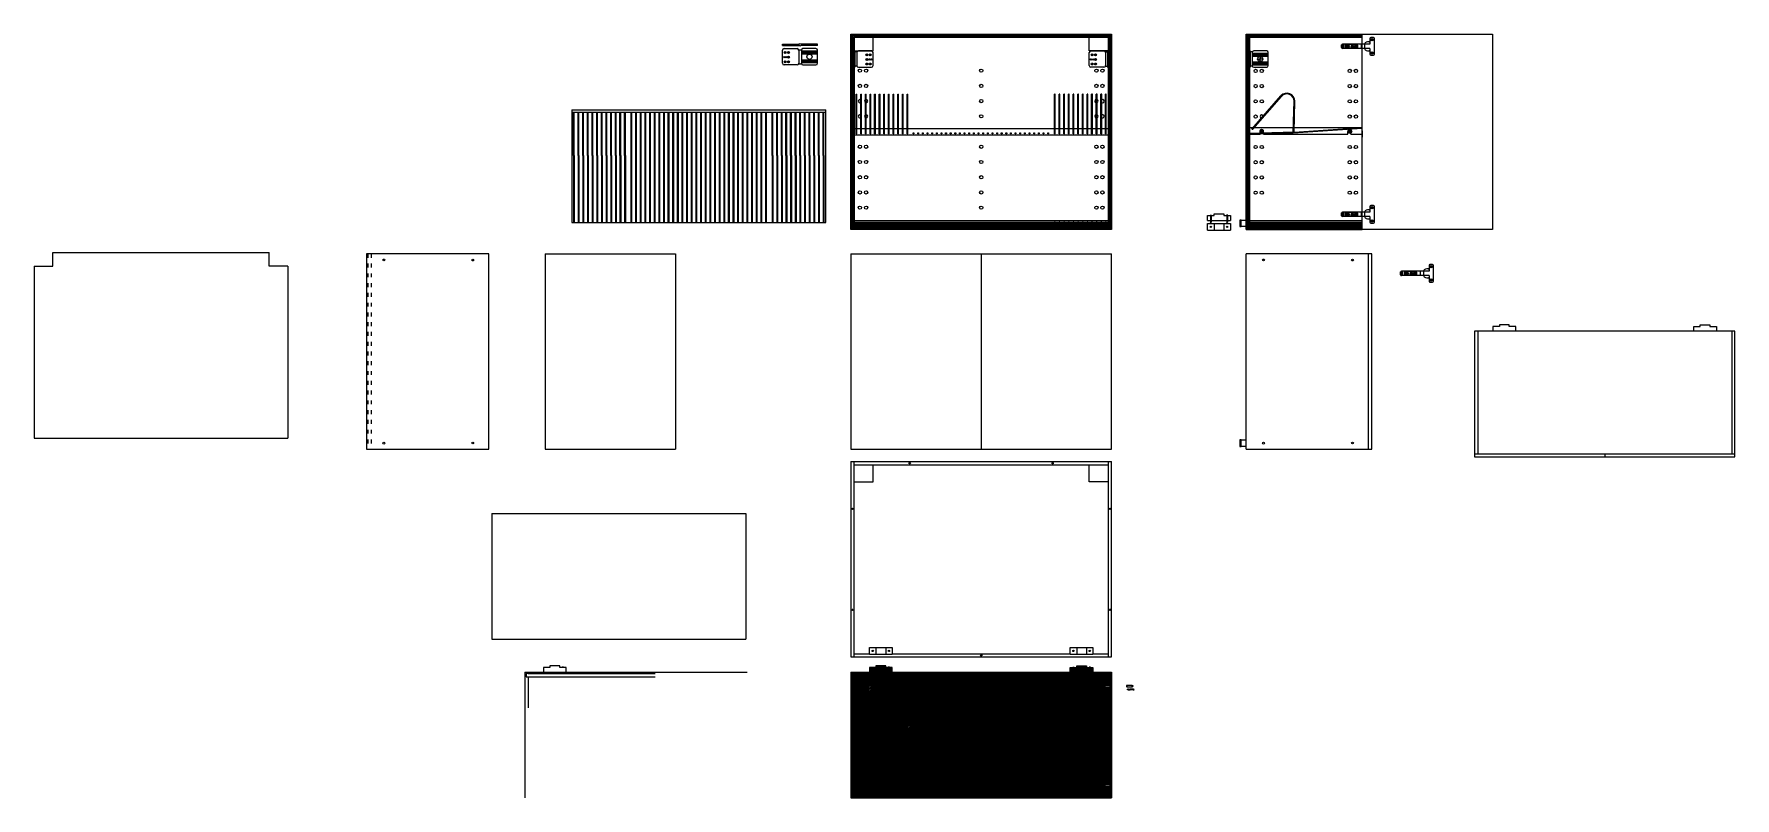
# Model space of a CAD drawing. Header units: millimetres. Extents: x -348 to 174, y -127 to 108.
import ezdxf

# ---------------------------------------------------------------- set-up
doc = ezdxf.new("R2010")
doc.units = ezdxf.units.MM
doc.linetypes.add('ACAD_ISO03W100', pattern=[30, 12, -18])
doc.layers.add('A-FURN', color=8, linetype='Continuous', lineweight=18)
for name, color, linetype in [('A-SECT-MCUT', 6, 'Continuous'), ('COSTR', 9, 'Continuous'), ('QUOTE', 5, 'Continuous')]:
    doc.layers.add(name, color=color, linetype=linetype)

msp = doc.modelspace()

# ---------------------------------------------------------------- hatches: boundary and pattern name
at = {"layer": 'A-SECT-MCUT'}
h = msp.add_hatch(dxfattribs=at)
h.set_pattern_fill('ANSI31', color=256, scale=0.1)
h.paths.add_polyline_path([(-18.17, 49.99), (-96.17, 49.99), (-96.17, 47.99), (-18.17, 47.99)])
h.paths.add_polyline_path([(-96.17, 107.99), (-97.17, 107.99), (-97.17, 47.99), (-96.17, 47.99)])
h.paths.add_polyline_path([(-17.17, 107.99), (-18.17, 107.99), (-18.17, 47.99), (-17.17, 47.99)])
h.paths.add_polyline_path([(-18.17, 107.99), (-96.17, 107.99), (-96.17, 106.99), (-18.17, 106.99)])
h = msp.add_hatch(dxfattribs=at)
h.set_pattern_fill('ANSI31', color=256, scale=0.1)
h.paths.add_polyline_path([(59.81, 107.99), (24.21, 107.99), (24.21, 106.99), (59.81, 106.99)])
h.paths.add_polyline_path([(25.21, 106.99), (24.21, 106.99), (24.21, 49.99), (25.21, 49.99), (25.21, 77.27), (25.2, 77.27), (25.21, 77.27)])
h.paths.add_polyline_path([(59.81, 49.99), (24.21, 49.99), (24.21, 47.99), (59.81, 47.99)])
h = msp.add_hatch(dxfattribs=at)
h.set_pattern_fill('ANSI31', color=256, scale=0.1)
h.paths.add_polyline_path([(-96.17, -89.38), (-96.77, -89.38), (-96.77, -88.38), (-96.17, -88.38), (-96.17, -88.02), (-97.17, -88.02), (-97.17, -93.24), (-96.17, -93.24), (-96.17, -93.16), (-96.17, -92.46), (-96.76, -92.46), (-96.92, -92.41), (-96.92, -92.12), (-96.76, -92.06), (-96.17, -92.06)])
h.paths.add_polyline_path([(-96.17, -93.44), (-97.17, -93.44), (-97.17, -93.62), (-97.17, -121.57), (-96.17, -121.57), (-96.17, -121.49), (-96.17, -119.03)])
h.paths.add_polyline_path([(-18.17, -93.52, 0.081854), (-18.8, -93.52), (-18.8, -93.44), (-18.97, -93.44), (-18.97, -93.44), (-19.11, -93.34), (-18.96, -93.24), (-18.8, -93.24), (-18.8, -93.16, 0.081854), (-18.17, -93.16), (-18.17, -92.46), (-18.38, -92.46), (-19.18, -92.46), (-19.35, -92.41), (-19.35, -92.12), (-19.18, -92.06), (-18.17, -92.06), (-18.17, -89.38), (-17.57, -89.38), (-17.57, -88.38), (-18.17, -88.38), (-18.17, -88.02), (-23.76, -88.02), (-23.76, -88.59), (-23.85, -88.71), (-23.94, -88.59), (-23.94, -88.02), (-28.76, -88.02), (-28.76, -88.59), (-28.85, -88.71), (-28.94, -88.59), (-28.94, -88.02), (-29.85, -88.02), (-85.41, -88.02), (-85.41, -88.59), (-85.5, -88.71), (-85.59, -88.59), (-85.59, -88.02), (-90.41, -88.02), (-90.41, -88.59), (-90.5, -88.71), (-90.59, -88.59), (-90.59, -88.02), (-96.17, -88.02), (-96.17, -88.38), (-96.77, -88.38), (-96.77, -89.38), (-96.17, -89.38), (-96.17, -92.06), (-95.16, -92.06), (-94.99, -92.12), (-94.99, -92.41), (-95.16, -92.46), (-95.96, -92.46), (-96.17, -92.46), (-96.17, -93.16, 0.081854), (-95.54, -93.16), (-95.54, -93.24), (-95.37, -93.24), (-95.37, -93.25), (-95.24, -93.34), (-95.37, -93.44), (-95.37, -93.44), (-95.54, -93.44), (-95.54, -93.52, 0.081854), (-96.17, -93.52), (-96.17, -119.03), (-96.17, -121.49, 0.081854), (-95.54, -121.49), (-95.54, -121.57), (-95.37, -121.57), (-95.37, -121.58), (-95.24, -121.67), (-95.37, -121.77), (-95.37, -121.77), (-95.54, -121.77), (-95.54, -121.85, 0.081854), (-96.17, -121.85), (-96.17, -122.63), (-95.16, -122.63), (-94.99, -122.68), (-94.99, -122.97), (-95.16, -123.03), (-95.96, -123.03), (-96.17, -123.03), (-96.17, -126.62), (-18.17, -126.62), (-18.17, -123.03), (-18.38, -123.03), (-19.18, -123.03), (-19.35, -122.97), (-19.35, -122.68), (-19.18, -122.63), (-18.17, -122.63), (-18.17, -121.85, 0.081854), (-18.8, -121.85), (-18.8, -121.77), (-18.97, -121.77), (-18.97, -121.77), (-19.11, -121.67), (-18.96, -121.57), (-18.8, -121.57), (-18.8, -121.49, 0.081854), (-18.17, -121.49), (-18.17, -119.03)])
h.paths.add_polyline_path([(-85.59, -86.52), (-86.5, -86.52), (-86.5, -86.02), (-89.5, -86.02), (-89.5, -86.52), (-90.41, -86.52), (-90.41, -88.02), (-85.59, -88.02)])
h.paths.add_polyline_path([(-90.59, -86.52), (-91.5, -86.52), (-91.5, -88.02), (-90.59, -88.02)])
h.paths.add_polyline_path([(-84.5, -86.52), (-85.41, -86.52), (-85.41, -88.02), (-84.5, -88.02)])
h.paths.add_polyline_path([(-96.17, -123.03), (-96.76, -123.03), (-96.92, -122.97), (-96.92, -122.68), (-96.76, -122.63), (-96.17, -122.63), (-96.17, -121.85), (-96.17, -121.77), (-97.17, -121.77), (-97.17, -121.95), (-97.17, -126.62), (-96.17, -126.62)])
h.paths.add_polyline_path([(-17.17, -121.77), (-18.17, -121.77), (-18.17, -121.85), (-18.17, -122.63), (-17.58, -122.63), (-17.42, -122.68), (-17.42, -122.97), (-17.58, -123.03), (-18.17, -123.03), (-18.17, -126.62), (-17.17, -126.62)])
h.paths.add_polyline_path([(-17.17, -93.44), (-18.17, -93.44), (-18.17, -93.52), (-18.17, -119.03), (-18.17, -121.49), (-18.17, -121.57), (-17.17, -121.57), (-17.17, -121.4)])
h.paths.add_polyline_path([(-17.17, -88.02), (-18.17, -88.02), (-18.17, -88.38), (-17.57, -88.38), (-17.57, -89.38), (-18.17, -89.38), (-18.17, -92.06), (-17.58, -92.06), (-17.42, -92.12), (-17.42, -92.41), (-17.58, -92.46), (-18.17, -92.46), (-18.17, -93.16), (-18.17, -93.24), (-17.17, -93.24), (-17.17, -93.07)])
h.paths.add_polyline_path([(-23.94, -86.52), (-24.85, -86.52), (-24.85, -86.02), (-27.85, -86.02), (-27.85, -86.52), (-28.76, -86.52), (-28.76, -88.02), (-23.94, -88.02)])
h.paths.add_polyline_path([(-28.94, -86.52), (-29.85, -86.52), (-29.85, -88.02), (-28.94, -88.02)])
h.paths.add_polyline_path([(-22.85, -86.52), (-23.76, -86.52), (-23.76, -88.02), (-22.85, -88.02)])

# ---------------------------------------------------------------- linework, layer by layer
at = {"layer": 'A-FURN'}
for p, q in [((-97.17, 47.99), (-97.17, 107.99)), ((-97.17, 107.99), (-17.17, 107.99)), ((-96.17, 107.99), (-96.17, 47.99)), ((-96.17, 106.99), (-18.17, 106.99)), ((-90.37, 102.8), (-90.37, 106.99)), ((-23.97, 102.8), (-23.97, 106.99)), ((-18.17, 107.99), (-18.17, 47.99)), ((-17.17, 107.99), (-17.17, 47.99)), ((24.21, 47.99), (24.21, 107.99)), ((24.21, 107.99), (59.81, 107.99)), ((24.21, 106.99), (59.81, 106.99)), ((25.21, 106.99), (25.21, 49.99)), ((55.27, 104.25), (55.3, 104.57)), ((55.34, 104.57), (55.36, 104.25)), ((56.71, 104.21), (56.74, 104.53)), ((56.78, 104.53), (56.81, 104.21)), ((57.8, 104.21), (57.82, 104.53)), ((57.86, 104.53), (57.89, 104.21)), ((59.81, 47.99), (59.81, 107.99)), ((59.81, 107.99), (99.81, 107.99)), ((62.83, 106.27), (62.86, 106.59)), ((62.83, 106.18), (62.86, 105.87)), ((62.89, 106.59), (62.92, 106.27)), ((62.89, 105.87), (62.92, 106.18)), ((99.81, 107.99), (99.81, 47.99)), ((-96.17, 102.8), (-90.37, 102.8)), ((-18.17, 102.8), (-23.97, 102.8)), ((55.27, 104.16), (55.3, 103.86)), ((55.34, 103.86), (55.36, 104.16)), ((56.71, 104.12), (56.74, 103.82)), ((56.78, 103.82), (56.81, 104.12)), ((57.79, 104.12), (57.82, 103.82)), ((57.86, 103.82), (57.89, 104.12)), ((62.83, 102.17), (62.86, 102.49)), ((62.83, 102.08), (62.86, 101.78)), ((62.89, 102.49), (62.92, 102.17)), ((62.89, 101.78), (62.92, 102.08)), ((-182.93, 84.68), (-104.93, 84.68)), ((-182.93, 84.68), (-182.93, 50.08)), ((-104.93, 83.92), (-182.93, 83.92)), ((-104.93, 50.08), (-104.93, 84.68)), ((-96.17, 78.99), (-96.17, 76.99)), ((-96.17, 78.99), (-95.59, 78.99)), ((-95.37, 78.99), (-94.17, 78.99)), ((-93.94, 78.99), (-92.74, 78.99)), ((-92.52, 78.99), (-91.32, 78.99)), ((-91.1, 78.99), (-89.9, 78.99)), ((-89.67, 78.99), (-88.47, 78.99)), ((-88.25, 78.99), (-87.05, 78.99)), ((-86.82, 78.99), (-85.62, 78.99)), ((-85.4, 78.99), (-84.2, 78.99)), ((-83.97, 78.99), (-82.77, 78.99)), ((-82.55, 78.99), (-81.35, 78.99)), ((-81.12, 78.99), (-79.92, 78.99)), ((-79.7, 78.99), (-34.64, 78.99)), ((-34.42, 78.99), (-33.22, 78.99)), ((-32.99, 78.99), (-31.79, 78.99)), ((-31.57, 78.99), (-30.37, 78.99)), ((-30.14, 78.99), (-28.94, 78.99)), ((-28.72, 78.99), (-27.52, 78.99)), ((-27.3, 78.99), (-26.1, 78.99)), ((-25.87, 78.99), (-24.67, 78.99)), ((-24.45, 78.99), (-23.25, 78.99)), ((-23.02, 78.99), (-21.82, 78.99)), ((-21.6, 78.99), (-20.4, 78.99)), ((-20.17, 78.99), (-18.97, 78.99)), ((-18.75, 78.99), (-18.17, 78.99)), ((-18.17, 78.99), (-18.17, 76.99)), ((25.2, 79.27), (26.43, 79.27)), ((26.73, 79.27), (38.71, 79.27)), ((38.93, 79.27), (59.8, 79.27)), ((-96.17, 76.99), (-18.17, 76.99)), ((25.2, 77.27), (28.48, 77.27)), ((25.21, 78.27), (25.21, 76.27)), ((28.48, 77.57), (28.48, 77.77)), ((28.48, 77.27), (28.48, 77.36)), ((29.48, 77.6), (29.48, 77.77)), ((29.48, 77.27), (29.48, 77.39)), ((29.48, 77.27), (55.44, 77.27)), ((55.44, 77.27), (55.44, 78.01)), ((56.3, 77.27), (56.3, 77.55)), ((56.3, 77.27), (59.8, 77.27)), ((59.81, 78.27), (59.81, 76.27)), ((55.27, 52.64), (55.3, 52.96)), ((55.27, 52.56), (55.3, 52.25)), ((55.34, 52.96), (55.36, 52.64)), ((55.34, 52.25), (55.36, 52.56)), ((56.71, 52.61), (56.74, 52.93)), ((56.71, 52.52), (56.74, 52.21)), ((56.78, 52.93), (56.81, 52.61)), ((56.78, 52.21), (56.81, 52.52)), ((57.79, 52.52), (57.82, 52.21)), ((57.8, 52.61), (57.82, 52.93)), ((57.86, 52.93), (57.89, 52.61)), ((57.86, 52.21), (57.89, 52.52)), ((62.83, 54.66), (62.86, 54.98)), ((62.83, 54.57), (62.86, 54.27)), ((62.89, 54.98), (62.92, 54.66)), ((62.89, 54.27), (62.92, 54.57)), ((-182.93, 50.08), (-104.93, 50.08)), ((-17.17, 47.99), (-97.17, 47.99)), ((-96.17, 49.99), (-18.17, 49.99)), ((-78.06, 49.99), (-77.83, 49.99)), ((-76.63, 49.99), (-76.41, 49.99)), ((-75.21, 49.99), (-74.98, 49.99)), ((-73.78, 49.99), (-73.56, 49.99)), ((-72.36, 49.99), (-72.13, 49.99)), ((-70.93, 49.99), (-70.71, 49.99)), ((-69.51, 49.99), (-69.29, 49.99)), ((-68.09, 49.99), (-67.86, 49.99)), ((-66.66, 49.99), (-66.44, 49.99)), ((-65.24, 49.99), (-65.01, 49.99)), ((-63.81, 49.99), (-63.59, 49.99)), ((-62.39, 49.99), (-62.16, 49.99)), ((-60.96, 49.99), (-60.74, 49.99)), ((-59.54, 49.99), (-59.31, 49.99)), ((-58.11, 49.99), (-57.89, 49.99)), ((-56.69, 49.99), (-56.47, 49.99)), ((-55.27, 49.99), (-55.04, 49.99)), ((-53.84, 49.99), (-53.62, 49.99)), ((-52.42, 49.99), (-52.19, 49.99)), ((-50.99, 49.99), (-50.77, 49.99)), ((-49.57, 49.99), (-49.34, 49.99)), ((-48.14, 49.99), (-47.92, 49.99)), ((-46.72, 49.99), (-46.5, 49.99)), ((-45.3, 49.99), (-45.07, 49.99)), ((-43.87, 49.99), (-43.65, 49.99)), ((-42.45, 49.99), (-42.22, 49.99)), ((-41.02, 49.99), (-40.8, 49.99)), ((-39.6, 49.99), (-39.37, 49.99)), ((-38.17, 49.99), (-37.95, 49.99)), ((-36.75, 49.99), (-36.52, 49.99)), ((24.21, 49.99), (59.81, 49.99)), ((24.21, 47.99), (59.81, 47.99)), ((99.81, 47.99), (59.81, 47.99)), ((62.83, 50.57), (62.86, 50.89)), ((62.83, 50.48), (62.86, 50.17)), ((62.89, 50.89), (62.92, 50.57)), ((62.89, 50.17), (62.92, 50.48)), ((-348.07, 36.73), (-342.27, 36.73)), ((-348.07, 36.73), (-348.07, -16.08)), ((-342.27, 36.73), (-342.27, 40.92)), ((-342.27, 40.92), (-275.87, 40.92)), ((-275.87, 36.73), (-275.87, 40.92)), ((-270.07, 36.73), (-275.87, 36.73)), ((-270.07, 36.73), (-270.07, -16.08)), ((-208.37, 40.48), (-245.97, 40.48)), ((-245.97, 40.48), (-245.97, -19.52)), ((-208.37, -19.52), (-208.37, 40.48)), ((-191.04, 40.48), (-191.04, -19.52)), ((-191.04, 40.48), (-151.04, 40.48)), ((-151.04, 40.48), (-151.04, -19.52)), ((-97.17, 40.48), (-97.17, -19.52)), ((-97.17, 40.48), (-17.17, 40.48)), ((-57.17, 40.48), (-57.17, -19.52)), ((-17.17, -19.52), (-17.17, 40.48)), ((62.81, 40.48), (24.21, 40.48)), ((24.21, -19.52), (24.21, 40.48)), ((61.81, -19.52), (61.81, 40.48)), ((62.81, -19.52), (62.81, 40.48)), ((80.97, 36.54), (81, 36.86)), ((81.04, 36.86), (81.06, 36.54)), ((73.41, 34.52), (73.44, 34.84)), ((73.41, 34.44), (73.44, 34.13)), ((73.48, 34.84), (73.5, 34.52)), ((73.48, 34.13), (73.5, 34.44)), ((74.85, 34.4), (74.88, 34.09)), ((74.86, 34.49), (74.88, 34.81)), ((74.92, 34.81), (74.95, 34.49)), ((74.92, 34.09), (74.95, 34.4)), ((75.93, 34.4), (75.96, 34.09)), ((75.94, 34.49), (75.96, 34.81)), ((76, 34.81), (76.03, 34.49)), ((76, 34.09), (76.03, 34.4)), ((80.97, 36.45), (81, 36.15)), ((80.97, 32.44), (81, 32.76)), ((80.97, 32.36), (81, 32.05)), ((81.04, 36.15), (81.06, 36.45)), ((81.04, 32.76), (81.06, 32.44)), ((81.04, 32.05), (81.06, 32.36)), ((94.33, 16.7), (94.33, -21.9)), ((174.33, 16.7), (94.33, 16.7)), ((95.33, 16.7), (95.33, -20.9)), ((173.33, 16.7), (173.33, -20.9)), ((174.33, -21.9), (174.33, 16.7)), ((-348.07, -16.08), (-270.07, -16.08)), ((-245.97, -19.52), (-208.37, -19.52)), ((-191.04, -19.52), (-151.04, -19.52)), ((-97.17, -19.52), (-17.17, -19.52)), ((24.21, -19.52), (62.81, -19.52)), ((-97.17, -23.32), (-97.17, -83.32)), ((-97.17, -23.32), (-17.17, -23.32)), ((-96.17, -83.32), (-96.17, -23.32)), ((-96.17, -24.32), (-18.17, -24.32)), ((-90.37, -29.51), (-90.37, -24.32)), ((-23.97, -29.51), (-23.97, -24.32)), ((-18.17, -23.32), (-18.17, -83.32)), ((-17.17, -83.32), (-17.17, -23.32)), ((94.33, -20.9), (174.33, -20.9)), ((94.33, -21.9), (174.33, -21.9)), ((134.33, -20.9), (134.33, -21.9)), ((-96.17, -29.51), (-90.37, -29.51)), ((-18.17, -29.51), (-23.97, -29.51)), ((-207.5, -39.26), (-129.5, -39.26)), ((-207.5, -39.26), (-207.5, -77.86)), ((-129.5, -39.26), (-129.5, -77.86)), ((-207.5, -77.86), (-129.5, -77.86)), ((-97.17, -83.32), (-17.17, -83.32)), ((-96.17, -82.32), (-91.5, -82.32)), ((-84.5, -82.32), (-29.85, -82.32)), ((-22.85, -82.32), (-18.17, -82.32)), ((-197.3, -88.02), (-197.3, -126.62)), ((-197.3, -88.02), (-185.54, -88.02)), ((-196.3, -88.38), (-196.9, -88.38)), ((-196.9, -88.38), (-196.9, -89.38)), ((-196.3, -88.02), (-196.3, -88.38)), ((-196.3, -88.38), (-157.3, -88.38)), ((-185.54, -88.02), (-129.07, -88.02)), ((-97.17, -88.02), (-97.17, -126.62)), ((-97.17, -88.02), (-90.59, -88.02)), ((-96.17, -88.38), (-96.77, -88.38)), ((-96.77, -88.38), (-96.77, -89.38)), ((-96.17, -88.02), (-96.17, -88.38)), ((-90.41, -88.02), (-85.59, -88.02)), ((-85.41, -88.02), (-28.94, -88.02)), ((-28.76, -88.02), (-23.94, -88.02)), ((-23.76, -88.02), (-17.17, -88.02)), ((-18.17, -88.02), (-18.17, -88.38)), ((-18.17, -88.38), (-17.57, -88.38)), ((-17.57, -88.38), (-17.57, -89.38)), ((-17.17, -88.02), (-17.17, -126.62)), ((-196.9, -89.38), (-196.3, -89.38)), ((-196.3, -89.38), (-196.3, -98.95)), ((-196.3, -89.38), (-157.31, -89.38)), ((-96.77, -89.38), (-96.17, -89.38)), ((-96.17, -89.38), (-96.17, -92.06)), ((-96.17, -92.46), (-96.17, -119.03)), ((-18.17, -89.38), (-18.17, -92.06)), ((-17.57, -89.38), (-18.17, -89.38)), ((-18.17, -92.46), (-18.17, -119.03)), ((-96.17, -119.03), (-96.17, -122.63)), ((-18.17, -119.03), (-18.17, -122.63)), ((-96.17, -123.03), (-96.17, -126.62)), ((-18.17, -123.03), (-18.17, -126.62)), ((-97.17, -126.62), (-17.17, -126.62))]:
    msp.add_line(p, q, dxfattribs=at)
for centre, start, end in [((28.98, 78.07), 328.6548, 211.3452), ((56.03, 78.07), 297.3687, 186.3139)]:
    msp.add_arc(centre, 0.585, start, end, dxfattribs=at)
at = {"layer": 'COSTR'}
for p, q in [((-118.21, 104.9), (-113.16, 104.9)), ((-118.21, 104.5), (-118.21, 104.9)), ((-118.21, 104.5), (-113.16, 104.5)), ((-117.71, 104.5), (-117.71, 104.9)), ((-113.71, 104.5), (-113.71, 104.9)), ((-113.21, 104.5), (-113.21, 104.9)), ((-107.41, 104.9), (-112.46, 104.9)), ((-107.41, 104.48), (-112.46, 104.5)), ((-112.41, 104.5), (-112.41, 104.9)), ((-111.91, 104.5), (-111.91, 104.9)), ((-107.91, 104.48), (-107.91, 104.9)), ((-107.41, 104.48), (-107.41, 104.9)), ((53.78, 104.88), (53.78, 103.53)), ((53.98, 103.53), (53.98, 104.88)), ((54.18, 103.53), (54.18, 104.88)), ((54.63, 104.57), (54.63, 103.85)), ((58.15, 104.77), (54.83, 104.77)), ((58.35, 104.57), (58.35, 103.85)), ((-118.21, 99), (-118.21, 103)), ((-117.71, 103.5), (-113.71, 103.5)), ((-117.4, 102.33), (-117.37, 102.59)), ((-117.4, 102.24), (-117.37, 101.99)), ((-117.4, 99.53), (-117.37, 99.78)), ((-117.4, 99.44), (-117.37, 99.18)), ((-117.33, 101.99), (-117.3, 102.24)), ((-117.33, 99.18), (-117.3, 99.44)), ((-117.32, 102.59), (-117.3, 102.33)), ((-117.32, 99.78), (-117.3, 99.53)), ((-116.37, 102.33), (-116.34, 102.59)), ((-116.37, 102.24), (-116.34, 101.99)), ((-116.37, 100.93), (-116.34, 101.18)), ((-116.37, 100.84), (-116.34, 100.59)), ((-116.37, 99.53), (-116.34, 99.78)), ((-116.37, 99.44), (-116.34, 99.18)), ((-116.3, 102.59), (-116.27, 102.33)), ((-116.3, 101.99), (-116.27, 102.24)), ((-116.3, 101.18), (-116.27, 100.93)), ((-116.3, 100.59), (-116.27, 100.84)), ((-116.3, 99.78), (-116.27, 99.53)), ((-116.3, 99.18), (-116.27, 99.44)), ((-113.21, 103.18), (-112.41, 103.18)), ((-113.21, 103.18), (-113.21, 103)), ((-113.21, 103), (-113.21, 99)), ((-112.41, 103.18), (-112.41, 103)), ((-112.41, 103), (-112.41, 99)), ((-112.41, 102.8), (-107.41, 102.8)), ((-112.41, 102.5), (-107.41, 102.5)), ((-112.41, 102.2), (-107.41, 102.2)), ((-112.41, 101.9), (-107.41, 101.9)), ((-112.41, 100.1), (-107.41, 100.1)), ((-112.41, 99.8), (-107.41, 99.8)), ((-112.41, 99.5), (-107.41, 99.5)), ((-107.91, 103.5), (-111.91, 103.5)), ((-107.41, 99), (-107.41, 103)), ((-95.97, 102.8), (-96.17, 102.8)), ((-95.97, 102.8), (-95.97, 97.8)), ((-95.37, 102.48), (-95.97, 102.48)), ((-95.37, 102.48), (-95.37, 102.3)), ((-95.37, 102.3), (-95.37, 98.3)), ((-90.87, 102.8), (-94.87, 102.8)), ((-92.28, 101.89), (-92.31, 101.63)), ((-92.28, 101.29), (-92.31, 101.54)), ((-92.28, 100.49), (-92.31, 100.23)), ((-92.28, 99.89), (-92.31, 100.14)), ((-92.21, 101.63), (-92.24, 101.89)), ((-92.21, 101.54), (-92.24, 101.29)), ((-92.21, 100.23), (-92.24, 100.49)), ((-92.21, 100.14), (-92.24, 99.89)), ((-91.26, 101.89), (-91.28, 101.63)), ((-91.25, 101.29), (-91.28, 101.54)), ((-91.18, 101.63), (-91.21, 101.89)), ((-91.18, 101.54), (-91.21, 101.29)), ((-90.37, 98.3), (-90.37, 102.3)), ((-23.97, 98.3), (-23.97, 102.3)), ((-23.47, 102.8), (-19.47, 102.8)), ((-23.16, 101.63), (-23.14, 101.89)), ((-23.16, 101.54), (-23.13, 101.29)), ((-23.09, 101.89), (-23.06, 101.63)), ((-23.09, 101.29), (-23.06, 101.54)), ((-22.13, 101.63), (-22.11, 101.89)), ((-22.13, 101.54), (-22.11, 101.29)), ((-22.13, 100.23), (-22.11, 100.49)), ((-22.13, 100.14), (-22.11, 99.89)), ((-22.06, 101.89), (-22.04, 101.63)), ((-22.06, 101.29), (-22.04, 101.54)), ((-22.06, 100.49), (-22.04, 100.23)), ((-22.06, 99.89), (-22.04, 100.14)), ((-18.97, 102.48), (-18.37, 102.48)), ((-18.97, 102.48), (-18.97, 102.3)), ((-18.97, 102.3), (-18.97, 98.3)), ((-18.37, 102.8), (-18.37, 97.8)), ((-18.37, 102.8), (-18.17, 102.8)), ((25.41, 102.8), (25.21, 102.8)), ((25.41, 102.8), (25.41, 97.8)), ((26.01, 102.48), (25.41, 102.48)), ((26.01, 102.48), (26.01, 102.3)), ((26.01, 102.3), (26.01, 98.3)), ((26.01, 102.1), (31.01, 102.1)), ((26.01, 101.8), (31.01, 101.8)), ((26.01, 101.5), (31.01, 101.5)), ((26.01, 101.2), (31.01, 101.2)), ((26.01, 99.4), (31.01, 99.4)), ((30.51, 102.8), (26.51, 102.8)), ((27.71, 100.3), (28.4, 100.4)), ((27.71, 100.3), (28.4, 100.2)), ((28.51, 101.1), (28.4, 100.4)), ((28.51, 99.5), (28.4, 100.2)), ((28.51, 101.1), (28.62, 100.4)), ((28.51, 99.5), (28.62, 100.2)), ((29.31, 100.3), (28.62, 100.4)), ((29.31, 100.3), (28.62, 100.2)), ((31.01, 98.3), (31.01, 102.3)), ((58.15, 103.65), (54.83, 103.65)), ((-113.71, 98.5), (-117.71, 98.5)), ((-113.21, 98.82), (-113.21, 99)), ((-113.21, 98.82), (-112.41, 98.82)), ((-112.41, 99.2), (-107.41, 99.2)), ((-112.41, 98.82), (-112.41, 99)), ((-111.91, 98.5), (-107.91, 98.5)), ((-95.97, 97.8), (-96.17, 97.8)), ((-95.37, 98.12), (-95.97, 98.12)), ((-95.37, 98.12), (-95.37, 98.3)), ((-94.87, 97.8), (-90.87, 97.8)), ((-92.28, 99.08), (-92.31, 98.83)), ((-92.28, 98.48), (-92.31, 98.74)), ((-92.21, 98.83), (-92.24, 99.08)), ((-92.21, 98.74), (-92.24, 98.48)), ((-91.26, 99.08), (-91.28, 98.83)), ((-91.25, 98.48), (-91.28, 98.74)), ((-91.18, 98.83), (-91.21, 99.08)), ((-91.18, 98.74), (-91.21, 98.48)), ((-19.47, 97.8), (-23.47, 97.8)), ((-23.16, 98.83), (-23.14, 99.08)), ((-23.16, 98.74), (-23.13, 98.48)), ((-23.09, 99.08), (-23.06, 98.83)), ((-23.09, 98.48), (-23.06, 98.74)), ((-22.13, 98.83), (-22.11, 99.08)), ((-22.13, 98.74), (-22.11, 98.48)), ((-22.06, 99.08), (-22.04, 98.83)), ((-22.06, 98.48), (-22.04, 98.74)), ((-18.97, 98.12), (-18.97, 98.3)), ((-18.97, 98.12), (-18.37, 98.12)), ((-18.37, 97.8), (-18.17, 97.8)), ((25.41, 97.8), (25.21, 97.8)), ((26.01, 98.12), (25.41, 98.12)), ((26.01, 99.1), (31.01, 99.1)), ((26.01, 98.8), (31.01, 98.8)), ((26.01, 98.5), (31.01, 98.5)), ((26.01, 98.12), (26.01, 98.3)), ((26.51, 97.8), (30.51, 97.8)), ((-95.59, 77.37), (-95.59, 89.54)), ((-95.59, 89.54), (-95.37, 89.54)), ((-95.37, 77.37), (-95.37, 89.54)), ((-94.17, 77.37), (-94.17, 89.53)), ((-94.17, 89.53), (-93.94, 89.53)), ((-93.94, 77.37), (-93.94, 89.53)), ((-92.74, 77.37), (-92.74, 89.53)), ((-92.74, 89.53), (-92.52, 89.53)), ((-92.52, 77.37), (-92.52, 89.53)), ((-91.32, 77.37), (-91.32, 89.53)), ((-91.32, 89.53), (-91.1, 89.53)), ((-91.1, 77.37), (-91.1, 89.53)), ((-89.9, 77.37), (-89.9, 89.53)), ((-89.9, 89.53), (-89.67, 89.53)), ((-89.67, 77.37), (-89.67, 89.53)), ((-88.47, 77.37), (-88.47, 89.53)), ((-88.47, 89.53), (-88.25, 89.53)), ((-88.25, 77.37), (-88.25, 89.53)), ((-87.05, 77.37), (-87.05, 89.53)), ((-87.05, 89.53), (-86.82, 89.53)), ((-86.82, 77.37), (-86.82, 89.53)), ((-85.62, 77.37), (-85.62, 89.53)), ((-85.62, 89.53), (-85.4, 89.53)), ((-85.4, 77.37), (-85.4, 89.53)), ((-84.2, 77.37), (-84.2, 89.53)), ((-84.2, 89.53), (-83.97, 89.53)), ((-83.97, 77.37), (-83.97, 89.53)), ((-82.77, 77.37), (-82.77, 89.53)), ((-82.77, 89.53), (-82.55, 89.53)), ((-82.55, 77.37), (-82.55, 89.53)), ((-81.35, 77.37), (-81.35, 89.53)), ((-81.35, 89.53), (-81.12, 89.53)), ((-81.12, 77.37), (-81.12, 89.53)), ((-79.92, 77.37), (-79.92, 89.52)), ((-79.92, 89.52), (-79.7, 89.52)), ((-79.7, 77.37), (-79.7, 89.52)), ((-34.64, 77.37), (-34.64, 89.52)), ((-34.42, 89.52), (-34.64, 89.52)), ((-34.42, 77.37), (-34.42, 89.52)), ((-33.22, 77.37), (-33.22, 89.53)), ((-32.99, 89.53), (-33.22, 89.53)), ((-32.99, 77.37), (-32.99, 89.53)), ((-31.79, 77.37), (-31.79, 89.53)), ((-31.57, 89.53), (-31.79, 89.53)), ((-31.57, 77.37), (-31.57, 89.53)), ((-30.37, 77.37), (-30.37, 89.53)), ((-30.14, 89.53), (-30.37, 89.53)), ((-30.14, 77.37), (-30.14, 89.53)), ((-28.94, 77.37), (-28.94, 89.53)), ((-28.72, 89.53), (-28.94, 89.53)), ((-28.72, 77.37), (-28.72, 89.53)), ((-27.52, 77.37), (-27.52, 89.53)), ((-27.3, 89.53), (-27.52, 89.53)), ((-27.3, 77.37), (-27.3, 89.53)), ((-26.1, 77.37), (-26.1, 89.53)), ((-25.87, 89.53), (-26.1, 89.53)), ((-25.87, 77.37), (-25.87, 89.53)), ((-24.67, 77.37), (-24.67, 89.53)), ((-24.45, 89.53), (-24.67, 89.53)), ((-24.45, 77.37), (-24.45, 89.53)), ((-23.25, 77.37), (-23.25, 89.53)), ((-23.02, 89.53), (-23.25, 89.53)), ((-23.02, 77.37), (-23.02, 89.53)), ((-21.82, 77.37), (-21.82, 89.53)), ((-21.6, 89.53), (-21.82, 89.53)), ((-21.6, 77.37), (-21.6, 89.53)), ((-20.4, 77.37), (-20.4, 89.53)), ((-20.17, 89.53), (-20.4, 89.53)), ((-20.17, 77.37), (-20.17, 89.53)), ((-18.97, 77.37), (-18.97, 89.54)), ((-18.75, 89.54), (-18.97, 89.54)), ((-18.75, 77.37), (-18.75, 89.54)), ((25.97, 78.74), (34.89, 88.99)), ((26.26, 78.74), (35.06, 88.84)), ((-182.35, 70.73), (-182.35, 83.92)), ((-182.13, 70.73), (-182.13, 83.92)), ((-180.93, 70.73), (-180.93, 83.92)), ((-180.7, 70.73), (-180.7, 83.92)), ((-179.5, 70.73), (-179.5, 83.92)), ((-179.28, 70.73), (-179.28, 83.92)), ((-178.08, 70.73), (-178.08, 83.92)), ((-177.85, 70.73), (-177.85, 83.92)), ((-176.65, 70.73), (-176.65, 83.92)), ((-176.43, 70.73), (-176.43, 83.92)), ((-175.23, 70.73), (-175.23, 83.92)), ((-175, 70.73), (-175, 83.92)), ((-173.8, 70.73), (-173.8, 83.92)), ((-173.58, 70.73), (-173.58, 83.92)), ((-172.38, 70.73), (-172.38, 83.92)), ((-172.16, 70.73), (-172.16, 83.92)), ((-170.96, 70.73), (-170.96, 83.92)), ((-170.73, 70.73), (-170.73, 83.92)), ((-169.53, 70.73), (-169.53, 83.92)), ((-169.31, 70.73), (-169.31, 83.92)), ((-168.11, 70.73), (-168.11, 83.92)), ((-167.88, 70.73), (-167.88, 83.92)), ((-166.68, 70.73), (-166.68, 83.92)), ((-166.46, 70.73), (-166.46, 83.92)), ((-164.65, 50.08), (-164.65, 83.92)), ((-164.43, 50.08), (-164.43, 83.92)), ((-163.23, 50.08), (-163.23, 83.92)), ((-163, 50.08), (-163, 83.92)), ((-161.8, 50.08), (-161.8, 83.92)), ((-161.58, 50.08), (-161.58, 83.92)), ((-160.38, 50.08), (-160.38, 83.92)), ((-160.15, 50.08), (-160.15, 83.92)), ((-158.95, 50.08), (-158.95, 83.92)), ((-158.73, 50.08), (-158.73, 83.92)), ((-157.53, 50.08), (-157.53, 83.92)), ((-157.31, 50.08), (-157.31, 83.92)), ((-156.11, 50.08), (-156.11, 83.92)), ((-155.88, 50.08), (-155.88, 83.92)), ((-154.68, 50.08), (-154.68, 83.92)), ((-154.46, 50.08), (-154.46, 83.92)), ((-153.26, 50.08), (-153.26, 83.92)), ((-153.03, 50.08), (-153.03, 83.92)), ((-151.83, 50.08), (-151.83, 83.92)), ((-151.61, 50.08), (-151.61, 83.92)), ((-150.41, 50.08), (-150.41, 83.92)), ((-150.18, 50.08), (-150.18, 83.92)), ((-148.98, 50.08), (-148.98, 83.92)), ((-148.76, 50.08), (-148.76, 83.92)), ((-147.56, 50.08), (-147.56, 83.92)), ((-147.33, 50.08), (-147.33, 83.92)), ((-146.13, 50.08), (-146.13, 83.92)), ((-145.91, 50.08), (-145.91, 83.92)), ((-144.71, 50.08), (-144.71, 83.92)), ((-144.49, 50.08), (-144.49, 83.92)), ((-143.29, 50.08), (-143.29, 83.92)), ((-143.06, 50.08), (-143.06, 83.92)), ((-141.86, 50.08), (-141.86, 83.92)), ((-141.64, 50.08), (-141.64, 83.92)), ((-140.44, 50.08), (-140.44, 83.92)), ((-140.21, 50.08), (-140.21, 83.92)), ((-139.01, 50.08), (-139.01, 83.92)), ((-138.79, 50.08), (-138.79, 83.92)), ((-137.59, 50.08), (-137.59, 83.92)), ((-137.36, 50.08), (-137.36, 83.92)), ((-136.16, 50.08), (-136.16, 83.92)), ((-135.94, 50.08), (-135.94, 83.92)), ((-134.74, 50.08), (-134.74, 83.92)), ((-134.51, 50.08), (-134.51, 83.92)), ((-133.31, 50.08), (-133.31, 83.92)), ((-133.09, 50.08), (-133.09, 83.92)), ((-131.89, 50.08), (-131.89, 83.92)), ((-131.67, 50.08), (-131.67, 83.92)), ((-130.47, 50.08), (-130.47, 83.92)), ((-130.24, 50.08), (-130.24, 83.92)), ((-129.04, 50.08), (-129.04, 83.92)), ((-128.82, 50.08), (-128.82, 83.92)), ((-127.62, 50.08), (-127.62, 83.92)), ((-127.39, 50.08), (-127.39, 83.92)), ((-126.19, 50.08), (-126.19, 83.92)), ((-125.97, 50.08), (-125.97, 83.92)), ((-124.77, 50.08), (-124.77, 83.92)), ((-124.54, 50.08), (-124.54, 83.92)), ((-123.34, 50.08), (-123.34, 83.92)), ((-123.12, 50.08), (-123.12, 83.92)), ((-121.4, 70.73), (-121.4, 83.92)), ((-121.17, 70.73), (-121.17, 83.92)), ((-119.97, 70.73), (-119.97, 83.92)), ((-119.75, 70.73), (-119.75, 83.92)), ((-118.55, 70.73), (-118.55, 83.92)), ((-118.33, 70.73), (-118.33, 83.92)), ((-117.13, 70.73), (-117.13, 83.92)), ((-116.9, 70.73), (-116.9, 83.92)), ((-115.7, 70.73), (-115.7, 83.92)), ((-115.48, 70.73), (-115.48, 83.92)), ((-114.28, 70.73), (-114.28, 83.92)), ((-114.05, 70.73), (-114.05, 83.92)), ((-112.85, 70.73), (-112.85, 83.92)), ((-112.63, 70.73), (-112.63, 83.92)), ((-111.43, 70.73), (-111.43, 83.92)), ((-111.2, 70.73), (-111.2, 83.92)), ((-110, 70.73), (-110, 83.92)), ((-109.78, 70.73), (-109.78, 83.92)), ((-108.58, 70.73), (-108.58, 83.92)), ((-108.35, 70.73), (-108.35, 83.92)), ((-107.15, 70.73), (-107.15, 83.92)), ((-106.93, 70.73), (-106.93, 83.92)), ((-105.73, 70.73), (-105.73, 83.92)), ((-105.51, 70.73), (-105.51, 83.92)), ((38.67, 77.88), (38.93, 87.33)), ((38.9, 77.89), (39.15, 87.32)), ((25.97, 78.74), (26.26, 78.74)), ((28.91, 78.13), (28.95, 78.61)), ((29.01, 78.61), (29.05, 78.13)), ((38.66, 77.65), (59.82, 79.05)), ((38.9, 77.89), (59.8, 79.27)), ((55.96, 78.13), (56, 78.61)), ((56.06, 78.61), (56.1, 78.13)), ((-95.59, 77.37), (-95.37, 77.37)), ((-94.17, 77.37), (-93.94, 77.37)), ((-92.74, 77.37), (-92.52, 77.37)), ((-91.32, 77.37), (-91.1, 77.37)), ((-89.9, 77.37), (-89.67, 77.37)), ((-88.47, 77.37), (-88.25, 77.37)), ((-87.05, 77.37), (-86.82, 77.37)), ((-85.62, 77.37), (-85.4, 77.37)), ((-84.2, 77.37), (-83.97, 77.37)), ((-82.77, 77.37), (-82.55, 77.37)), ((-81.35, 77.37), (-81.12, 77.37)), ((-79.92, 77.37), (-79.7, 77.37)), ((-78.06, 77.37), (-78.06, 77.59)), ((-78.06, 77.59), (-77.83, 77.59)), ((-78.06, 77.37), (-77.83, 77.37)), ((-77.83, 77.59), (-77.83, 77.37)), ((-76.63, 77.37), (-76.63, 77.59)), ((-76.63, 77.59), (-76.41, 77.59)), ((-76.63, 77.37), (-76.41, 77.37)), ((-76.41, 77.59), (-76.41, 77.37)), ((-75.21, 77.37), (-75.21, 77.59)), ((-75.21, 77.59), (-74.98, 77.59)), ((-75.21, 77.37), (-74.98, 77.37)), ((-74.98, 77.59), (-74.98, 77.37)), ((-73.78, 77.37), (-73.78, 77.59)), ((-73.78, 77.59), (-73.56, 77.59)), ((-73.78, 77.37), (-73.56, 77.37)), ((-73.56, 77.59), (-73.56, 77.37)), ((-72.36, 77.37), (-72.36, 77.59)), ((-72.36, 77.59), (-72.13, 77.59)), ((-72.36, 77.37), (-72.13, 77.37)), ((-72.13, 77.59), (-72.13, 77.37)), ((-70.93, 77.37), (-70.93, 77.59)), ((-70.93, 77.59), (-70.71, 77.59)), ((-70.93, 77.37), (-70.71, 77.37)), ((-70.71, 77.59), (-70.71, 77.37)), ((-69.51, 77.37), (-69.51, 77.59)), ((-69.51, 77.59), (-69.29, 77.59)), ((-69.51, 77.37), (-69.29, 77.37)), ((-69.29, 77.59), (-69.29, 77.37)), ((-68.09, 77.37), (-68.09, 77.59)), ((-68.09, 77.59), (-67.86, 77.59)), ((-68.09, 77.37), (-67.86, 77.37)), ((-67.86, 77.59), (-67.86, 77.37)), ((-66.66, 77.37), (-66.66, 77.59)), ((-66.66, 77.59), (-66.44, 77.59)), ((-66.66, 77.37), (-66.44, 77.37)), ((-66.44, 77.59), (-66.44, 77.37)), ((-65.24, 77.37), (-65.24, 77.59)), ((-65.24, 77.59), (-65.01, 77.59)), ((-65.24, 77.37), (-65.01, 77.37)), ((-65.01, 77.59), (-65.01, 77.37)), ((-63.81, 77.37), (-63.81, 77.59)), ((-63.81, 77.59), (-63.59, 77.59)), ((-63.81, 77.37), (-63.59, 77.37)), ((-63.59, 77.59), (-63.59, 77.37)), ((-62.39, 77.37), (-62.39, 77.59)), ((-62.39, 77.59), (-62.16, 77.59)), ((-62.39, 77.37), (-62.16, 77.37)), ((-62.16, 77.59), (-62.16, 77.37)), ((-60.96, 77.37), (-60.96, 77.59)), ((-60.96, 77.59), (-60.74, 77.59)), ((-60.96, 77.37), (-60.74, 77.37)), ((-60.74, 77.59), (-60.74, 77.37)), ((-59.54, 77.37), (-59.54, 77.59)), ((-59.54, 77.59), (-59.31, 77.59)), ((-59.54, 77.37), (-59.31, 77.37)), ((-59.31, 77.59), (-59.31, 77.37)), ((-58.11, 77.37), (-58.11, 77.59)), ((-58.11, 77.59), (-57.89, 77.59)), ((-58.11, 77.37), (-57.89, 77.37)), ((-57.89, 77.59), (-57.89, 77.37)), ((-56.69, 77.37), (-56.69, 77.59)), ((-56.69, 77.59), (-56.47, 77.59)), ((-56.69, 77.37), (-56.47, 77.37)), ((-56.47, 77.59), (-56.47, 77.37)), ((-55.27, 77.37), (-55.27, 77.59)), ((-55.27, 77.59), (-55.04, 77.59)), ((-55.27, 77.37), (-55.04, 77.37)), ((-55.04, 77.59), (-55.04, 77.37)), ((-53.84, 77.37), (-53.84, 77.59)), ((-53.84, 77.59), (-53.62, 77.59)), ((-53.84, 77.37), (-53.62, 77.37)), ((-53.62, 77.59), (-53.62, 77.37)), ((-52.42, 77.37), (-52.42, 77.59)), ((-52.42, 77.59), (-52.19, 77.59)), ((-52.42, 77.37), (-52.19, 77.37)), ((-52.19, 77.59), (-52.19, 77.37)), ((-50.99, 77.37), (-50.99, 77.59)), ((-50.99, 77.59), (-50.77, 77.59)), ((-50.99, 77.37), (-50.77, 77.37)), ((-50.77, 77.59), (-50.77, 77.37)), ((-49.57, 77.37), (-49.57, 77.59)), ((-49.57, 77.59), (-49.34, 77.59)), ((-49.57, 77.37), (-49.34, 77.37)), ((-49.34, 77.59), (-49.34, 77.37)), ((-48.14, 77.37), (-48.14, 77.59)), ((-48.14, 77.59), (-47.92, 77.59)), ((-48.14, 77.37), (-47.92, 77.37)), ((-47.92, 77.59), (-47.92, 77.37)), ((-46.72, 77.37), (-46.72, 77.59)), ((-46.72, 77.59), (-46.5, 77.59)), ((-46.72, 77.37), (-46.5, 77.37)), ((-46.5, 77.59), (-46.5, 77.37)), ((-45.3, 77.37), (-45.3, 77.59)), ((-45.3, 77.59), (-45.07, 77.59)), ((-45.3, 77.37), (-45.07, 77.37)), ((-45.07, 77.59), (-45.07, 77.37)), ((-43.87, 77.37), (-43.87, 77.59)), ((-43.87, 77.59), (-43.65, 77.59)), ((-43.87, 77.37), (-43.65, 77.37)), ((-43.65, 77.59), (-43.65, 77.37)), ((-42.45, 77.37), (-42.45, 77.59)), ((-42.45, 77.59), (-42.22, 77.59)), ((-42.45, 77.37), (-42.22, 77.37)), ((-42.22, 77.59), (-42.22, 77.37)), ((-41.02, 77.37), (-41.02, 77.59)), ((-41.02, 77.59), (-40.8, 77.59)), ((-41.02, 77.37), (-40.8, 77.37)), ((-40.8, 77.59), (-40.8, 77.37)), ((-39.6, 77.37), (-39.6, 77.59)), ((-39.6, 77.59), (-39.37, 77.59)), ((-39.6, 77.37), (-39.37, 77.37)), ((-39.37, 77.59), (-39.37, 77.37)), ((-38.17, 77.37), (-38.17, 77.59)), ((-38.17, 77.59), (-37.95, 77.59)), ((-38.17, 77.37), (-37.95, 77.37)), ((-37.95, 77.59), (-37.95, 77.37)), ((-36.75, 77.37), (-36.75, 77.59)), ((-36.75, 77.59), (-36.52, 77.59)), ((-36.75, 77.37), (-36.52, 77.37)), ((-36.52, 77.59), (-36.52, 77.37)), ((-34.64, 77.37), (-34.42, 77.37)), ((-33.22, 77.37), (-32.99, 77.37)), ((-31.79, 77.37), (-31.57, 77.37)), ((-30.37, 77.37), (-30.14, 77.37)), ((-28.94, 77.37), (-28.72, 77.37)), ((-27.52, 77.37), (-27.3, 77.37)), ((-26.1, 77.37), (-25.87, 77.37)), ((-24.67, 77.37), (-24.45, 77.37)), ((-23.25, 77.37), (-23.02, 77.37)), ((-21.82, 77.37), (-21.6, 77.37)), ((-20.4, 77.37), (-20.17, 77.37)), ((-18.97, 77.37), (-18.75, 77.37)), ((38.9, 77.89), (25.2, 77.47)), ((25.2, 77.27), (38.66, 77.65)), ((28.91, 78), (28.95, 77.58)), ((29.01, 77.58), (29.05, 78)), ((55.96, 78), (56, 77.54)), ((56.06, 77.54), (56.1, 78)), ((-182.13, 70.73), (-182.35, 70.73)), ((-182.35, 70.73), (-182.35, 50.08)), ((-182.13, 70.73), (-182.13, 50.08)), ((-180.7, 70.73), (-180.93, 70.73)), ((-180.93, 70.73), (-180.93, 50.08)), ((-180.7, 70.73), (-180.7, 50.08)), ((-179.28, 70.73), (-179.5, 70.73)), ((-179.5, 70.73), (-179.5, 50.08)), ((-179.28, 70.73), (-179.28, 50.08)), ((-177.85, 70.73), (-178.08, 70.73)), ((-178.08, 70.73), (-178.08, 50.08)), ((-177.85, 70.73), (-177.85, 50.08)), ((-176.43, 70.73), (-176.65, 70.73)), ((-176.65, 70.73), (-176.65, 50.08)), ((-176.43, 70.73), (-176.43, 50.08)), ((-175, 70.73), (-175.23, 70.73)), ((-175.23, 70.73), (-175.23, 50.08)), ((-175, 70.73), (-175, 50.08)), ((-173.58, 70.73), (-173.8, 70.73)), ((-173.8, 70.73), (-173.8, 50.08)), ((-173.58, 70.73), (-173.58, 50.08)), ((-172.16, 70.73), (-172.38, 70.73)), ((-172.38, 70.73), (-172.38, 50.08)), ((-172.16, 70.73), (-172.16, 50.08)), ((-170.73, 70.73), (-170.96, 70.73)), ((-170.96, 70.73), (-170.96, 50.08)), ((-170.73, 70.73), (-170.73, 50.08)), ((-169.31, 70.73), (-169.53, 70.73)), ((-169.53, 70.73), (-169.53, 50.08)), ((-169.31, 70.73), (-169.31, 50.08)), ((-167.88, 70.73), (-168.11, 70.73)), ((-168.11, 70.73), (-168.11, 50.08)), ((-167.88, 70.73), (-167.88, 50.08)), ((-166.46, 70.73), (-166.68, 70.73)), ((-166.68, 70.73), (-166.68, 50.08)), ((-166.46, 70.73), (-166.46, 50.08)), ((-121.4, 70.73), (-121.17, 70.73)), ((-121.4, 70.73), (-121.4, 50.08)), ((-121.17, 70.73), (-121.17, 50.08)), ((-119.97, 70.73), (-119.75, 70.73)), ((-119.97, 70.73), (-119.97, 50.08)), ((-119.75, 70.73), (-119.75, 50.08)), ((-118.55, 70.73), (-118.33, 70.73)), ((-118.55, 70.73), (-118.55, 50.08)), ((-118.33, 70.73), (-118.33, 50.08)), ((-117.13, 70.73), (-116.9, 70.73)), ((-117.13, 70.73), (-117.13, 50.08)), ((-116.9, 70.73), (-116.9, 50.08)), ((-115.7, 70.73), (-115.48, 70.73)), ((-115.7, 70.73), (-115.7, 50.08)), ((-115.48, 70.73), (-115.48, 50.08)), ((-114.28, 70.73), (-114.05, 70.73)), ((-114.28, 70.73), (-114.28, 50.08)), ((-114.05, 70.73), (-114.05, 50.08)), ((-112.85, 70.73), (-112.63, 70.73)), ((-112.85, 70.73), (-112.85, 50.08)), ((-112.63, 70.73), (-112.63, 50.08)), ((-111.43, 70.73), (-111.2, 70.73)), ((-111.43, 70.73), (-111.43, 50.08)), ((-111.2, 70.73), (-111.2, 50.08)), ((-110, 70.73), (-109.78, 70.73)), ((-110, 70.73), (-110, 50.08)), ((-109.78, 70.73), (-109.78, 50.08)), ((-108.58, 70.73), (-108.35, 70.73)), ((-108.58, 70.73), (-108.58, 50.08)), ((-108.35, 70.73), (-108.35, 50.08)), ((-107.15, 70.73), (-106.93, 70.73)), ((-107.15, 70.73), (-107.15, 50.08)), ((-106.93, 70.73), (-106.93, 50.08)), ((-105.73, 70.73), (-105.51, 70.73)), ((-105.73, 70.73), (-105.73, 50.08)), ((-105.51, 70.73), (-105.51, 50.08)), ((13.16, 52.33), (13.56, 52.33)), ((13.16, 52.33), (13.16, 52.23)), ((13.56, 52.33), (13.56, 52.23)), ((14.36, 52.23), (14.36, 52.73)), ((14.36, 52.73), (17.36, 52.73)), ((17.36, 52.73), (17.36, 52.23)), ((18.56, 52.33), (18.16, 52.33)), ((18.16, 52.33), (18.16, 52.23)), ((18.56, 52.33), (18.56, 52.23)), ((53.78, 53.27), (53.78, 51.92)), ((53.98, 51.92), (53.98, 53.27)), ((54.18, 51.92), (54.18, 53.27)), ((54.63, 52.96), (54.63, 52.24)), ((58.15, 53.16), (54.83, 53.16)), ((58.35, 52.96), (58.35, 52.24)), ((-96.17, 50.71), (-18.17, 50.71)), ((12.36, 50.73), (12.36, 52.23)), ((12.36, 52.23), (14.36, 52.23)), ((12.36, 50.73), (19.36, 50.73)), ((12.36, 47.75), (12.36, 49.75)), ((12.36, 49.75), (19.36, 49.75)), ((12.36, 47.75), (19.36, 47.75)), ((13.27, 52.23), (13.27, 50.16)), ((13.36, 50.05), (13.27, 50.16)), ((13.36, 50.05), (13.45, 50.16)), ((13.45, 52.23), (13.45, 50.16)), ((14.36, 49.75), (14.36, 47.75)), ((17.36, 52.23), (19.36, 52.23)), ((17.36, 49.75), (17.36, 47.75)), ((18.27, 52.23), (18.27, 50.16)), ((18.36, 50.05), (18.27, 50.16)), ((18.36, 50.05), (18.45, 50.16)), ((18.45, 52.23), (18.45, 50.16)), ((19.36, 52.23), (19.36, 50.73)), ((19.36, 49.75), (19.36, 47.75)), ((22.71, 50.86), (22.21, 50.86)), ((22.21, 50.86), (22.21, 48.86)), ((22.21, 48.86), (22.71, 48.86)), ((22.71, 48.86), (22.71, 50.86)), ((22.71, 50.86), (24.21, 50.86)), ((24.21, 48.86), (22.71, 48.86)), ((25.21, 50.71), (59.81, 50.71)), ((58.15, 52.04), (54.83, 52.04)), ((71.92, 35.15), (71.92, 33.8)), ((72.12, 33.8), (72.12, 35.15)), ((72.32, 33.8), (72.32, 35.15)), ((72.78, 34.84), (72.78, 34.12)), ((76.29, 35.04), (72.98, 35.04)), ((76.29, 33.92), (72.98, 33.92)), ((76.49, 34.84), (76.49, 34.12)), ((102, 18.2), (100, 18.2)), ((100, 18.2), (100, 16.7)), ((105, 18.7), (102, 18.7)), ((102, 18.7), (102, 18.2)), ((105, 18.2), (105, 18.7)), ((107, 18.2), (105, 18.2)), ((107, 16.7), (107, 18.2)), ((161.65, 16.7), (161.65, 18.2)), ((161.65, 18.2), (163.65, 18.2)), ((163.65, 18.2), (163.65, 18.7)), ((163.65, 18.7), (166.65, 18.7)), ((166.65, 18.7), (166.65, 18.2)), ((166.65, 18.2), (168.65, 18.2)), ((168.65, 18.2), (168.65, 16.7)), ((22.71, -16.65), (22.21, -16.65)), ((22.21, -16.65), (22.21, -18.65)), ((22.21, -18.65), (22.71, -18.65)), ((22.71, -18.65), (22.71, -16.65)), ((22.71, -16.65), (24.21, -16.65)), ((24.21, -18.65), (22.71, -18.65)), ((-91.5, -82.45), (-91.5, -80.45)), ((-91.5, -80.45), (-84.5, -80.45)), ((-91.5, -82.45), (-84.5, -82.45)), ((-89.5, -80.45), (-89.5, -82.45)), ((-86.5, -80.45), (-86.5, -82.45)), ((-84.5, -80.45), (-84.5, -82.45)), ((-29.85, -82.45), (-29.85, -80.45)), ((-29.85, -80.45), (-22.85, -80.45)), ((-29.85, -82.45), (-22.85, -82.45)), ((-27.85, -80.45), (-27.85, -82.45)), ((-24.85, -80.45), (-24.85, -82.45)), ((-22.85, -80.45), (-22.85, -82.45)), ((-189.63, -86.52), (-191.63, -86.52)), ((-191.63, -86.52), (-191.63, -88.02)), ((-190.83, -86.42), (-190.43, -86.42)), ((-190.83, -86.42), (-190.83, -86.52)), ((-190.43, -86.42), (-190.43, -86.52)), ((-186.63, -86.02), (-189.63, -86.02)), ((-189.63, -86.02), (-189.63, -86.52)), ((-186.63, -86.52), (-186.63, -86.02)), ((-184.63, -86.52), (-186.63, -86.52)), ((-185.83, -86.42), (-185.83, -86.52)), ((-185.43, -86.42), (-185.83, -86.42)), ((-185.43, -86.42), (-185.43, -86.52)), ((-184.63, -88.02), (-184.63, -86.52)), ((-89.5, -86.52), (-91.5, -86.52)), ((-91.5, -86.52), (-91.5, -88.02)), ((-90.7, -86.42), (-90.3, -86.42)), ((-90.7, -86.42), (-90.7, -86.52)), ((-90.59, -86.52), (-90.59, -88.59)), ((-90.5, -88.71), (-90.59, -88.59)), ((-90.5, -88.71), (-90.41, -88.59)), ((-90.41, -86.52), (-90.41, -88.59)), ((-90.3, -86.42), (-90.3, -86.52)), ((-86.5, -86.02), (-89.5, -86.02)), ((-89.5, -86.02), (-89.5, -86.52)), ((-86.5, -86.52), (-86.5, -86.02)), ((-84.5, -86.52), (-86.5, -86.52)), ((-85.3, -86.42), (-85.7, -86.42)), ((-85.7, -86.42), (-85.7, -86.52)), ((-85.59, -86.52), (-85.59, -88.59)), ((-85.5, -88.71), (-85.59, -88.59)), ((-85.5, -88.71), (-85.41, -88.59)), ((-85.41, -86.52), (-85.41, -88.59)), ((-85.3, -86.42), (-85.3, -86.52)), ((-84.5, -88.02), (-84.5, -86.52)), ((-29.85, -88.02), (-29.85, -86.52)), ((-29.85, -86.52), (-27.85, -86.52)), ((-29.85, -88.02), (-28.94, -88.02)), ((-29.05, -86.42), (-28.65, -86.42)), ((-29.05, -86.42), (-29.05, -86.52)), ((-28.94, -86.52), (-28.94, -88.59)), ((-28.85, -88.71), (-28.94, -88.59)), ((-28.85, -88.71), (-28.76, -88.59)), ((-28.76, -86.52), (-28.76, -88.59)), ((-28.76, -88.02), (-23.94, -88.02)), ((-28.65, -86.42), (-28.65, -86.52)), ((-27.85, -86.52), (-27.85, -86.02)), ((-27.85, -86.02), (-24.85, -86.02)), ((-24.85, -86.02), (-24.85, -86.52)), ((-24.85, -86.52), (-22.85, -86.52)), ((-23.65, -86.42), (-24.05, -86.42)), ((-24.05, -86.42), (-24.05, -86.52)), ((-23.94, -86.52), (-23.94, -88.59)), ((-23.85, -88.71), (-23.94, -88.59)), ((-23.85, -88.71), (-23.76, -88.59)), ((-23.76, -86.52), (-23.76, -88.59)), ((-23.76, -88.02), (-22.85, -88.02)), ((-23.65, -86.42), (-23.65, -86.52)), ((-22.85, -86.52), (-22.85, -88.02)), ((-97.17, -93.07), (-97.17, -93.62)), ((-97.17, -93.24), (-96.17, -93.24)), ((-97.16, -93.36), (-97.17, -93.39)), ((-97.17, -93.44), (-96.17, -93.44)), ((-97.16, -93.36), (-97.12, -93.24)), ((-97.12, -93.44), (-97.04, -93.24)), ((-97.05, -93.44), (-96.98, -93.24)), ((-96.91, -93.24), (-96.98, -93.44)), ((-96.76, -92.06), (-96.92, -92.12)), ((-96.92, -92.12), (-96.92, -92.41)), ((-96.76, -92.46), (-96.92, -92.41)), ((-96.91, -93.44), (-96.83, -93.24)), ((-96.84, -93.44), (-96.77, -93.24)), ((-96.7, -93.24), (-96.77, -93.44)), ((-96.76, -92.46), (-96.76, -92.06)), ((-96.76, -92.06), (-95.16, -92.06)), ((-96.7, -93.44), (-96.62, -93.24)), ((-96.63, -93.44), (-96.56, -93.24)), ((-96.49, -93.24), (-96.56, -93.44)), ((-96.49, -93.44), (-96.41, -93.24)), ((-96.42, -93.44), (-96.35, -93.24)), ((-96.28, -93.24), (-96.35, -93.44)), ((-96.28, -93.44), (-96.21, -93.24)), ((-96.17, -93.34), (-96.21, -93.44)), ((-96.17, -93.24), (-96.17, -93.16)), ((-96.17, -93.24), (-96.17, -93.44)), ((-96.17, -93.52), (-96.17, -93.44)), ((-96.12, -93.17), (-96.12, -93.51)), ((-95.71, -93.28), (-96, -93.28)), ((-95.71, -93.4), (-96, -93.4)), ((-95.59, -93.17), (-95.59, -93.51)), ((-95.54, -93.16), (-95.54, -93.44)), ((-95.54, -93.24), (-95.38, -93.24)), ((-95.54, -93.33), (-95.51, -93.24)), ((-95.54, -93.44), (-95.38, -93.44)), ((-95.54, -93.44), (-95.54, -93.52)), ((-95.51, -93.44), (-95.44, -93.24)), ((-95.44, -93.44), (-95.37, -93.25)), ((-95.38, -93.24), (-95.24, -93.34)), ((-95.38, -93.44), (-95.24, -93.34)), ((-95.37, -93.44), (-95.32, -93.28)), ((-95.16, -92.06), (-95.16, -92.46)), ((-95.16, -92.06), (-94.99, -92.12)), ((-95.16, -92.46), (-94.99, -92.41)), ((-94.99, -92.12), (-94.99, -92.41)), ((-19.18, -92.06), (-19.35, -92.12)), ((-19.35, -92.12), (-19.35, -92.41)), ((-19.18, -92.46), (-19.35, -92.41)), ((-17.58, -92.06), (-19.18, -92.06)), ((-19.18, -92.06), (-19.18, -92.46)), ((-18.96, -93.24), (-19.11, -93.34)), ((-18.96, -93.44), (-19.11, -93.34)), ((-18.97, -93.44), (-19.03, -93.28)), ((-18.9, -93.44), (-18.97, -93.25)), ((-18.8, -93.24), (-18.96, -93.24)), ((-18.8, -93.44), (-18.96, -93.44)), ((-18.83, -93.44), (-18.9, -93.24)), ((-18.8, -93.33), (-18.83, -93.24)), ((-18.8, -93.16), (-18.8, -93.44)), ((-18.8, -93.44), (-18.8, -93.52)), ((-18.75, -93.17), (-18.75, -93.51)), ((-18.63, -93.28), (-18.34, -93.28)), ((-18.63, -93.4), (-18.34, -93.4)), ((-18.22, -93.17), (-18.22, -93.51)), ((-18.17, -93.24), (-18.17, -93.16)), ((-17.17, -93.24), (-18.17, -93.24)), ((-18.17, -93.24), (-18.17, -93.44)), ((-18.17, -93.34), (-18.13, -93.44)), ((-17.17, -93.44), (-18.17, -93.44)), ((-18.17, -93.52), (-18.17, -93.44)), ((-18.06, -93.44), (-18.14, -93.24)), ((-18.07, -93.24), (-17.99, -93.44)), ((-17.92, -93.44), (-18, -93.24)), ((-17.85, -93.44), (-17.93, -93.24)), ((-17.86, -93.24), (-17.78, -93.44)), ((-17.71, -93.44), (-17.79, -93.24)), ((-17.64, -93.44), (-17.72, -93.24)), ((-17.65, -93.24), (-17.57, -93.44)), ((-17.58, -92.46), (-17.58, -92.06)), ((-17.58, -92.06), (-17.42, -92.12)), ((-17.58, -92.46), (-17.42, -92.41)), ((-17.5, -93.44), (-17.58, -93.24)), ((-17.43, -93.44), (-17.51, -93.24)), ((-17.44, -93.24), (-17.36, -93.44)), ((-17.42, -92.12), (-17.42, -92.41)), ((-17.29, -93.44), (-17.37, -93.24)), ((-17.22, -93.44), (-17.3, -93.24)), ((-17.18, -93.36), (-17.23, -93.24)), ((-17.18, -93.36), (-17.17, -93.39)), ((-17.17, -93.07), (-17.17, -93.62)), ((-12.41, -92.06), (-12.58, -92.12)), ((-12.58, -92.12), (-12.58, -92.41)), ((-12.41, -92.46), (-12.58, -92.41)), ((-10.81, -92.06), (-12.41, -92.06)), ((-12.41, -92.06), (-12.41, -92.46)), ((-12.19, -93.24), (-12.33, -93.34)), ((-12.19, -93.44), (-12.33, -93.34)), ((-12.2, -93.44), (-12.25, -93.28)), ((-12.13, -93.44), (-12.2, -93.25)), ((-12.03, -93.24), (-12.19, -93.24)), ((-12.03, -93.44), (-12.19, -93.44)), ((-12.06, -93.44), (-12.13, -93.24)), ((-12.03, -93.33), (-12.06, -93.24)), ((-12.03, -93.16), (-12.03, -93.44)), ((-12.03, -93.44), (-12.03, -93.52)), ((-11.98, -93.17), (-11.98, -93.51)), ((-11.86, -93.28), (-11.57, -93.28)), ((-11.86, -93.4), (-11.57, -93.4)), ((-11.45, -93.17), (-11.45, -93.51)), ((-11.4, -93.24), (-11.4, -93.16)), ((-10.4, -93.24), (-11.4, -93.24)), ((-11.4, -93.24), (-11.4, -93.44)), ((-11.4, -93.34), (-11.36, -93.44)), ((-10.4, -93.44), (-11.4, -93.44)), ((-11.4, -93.52), (-11.4, -93.44)), ((-11.29, -93.44), (-11.37, -93.24)), ((-11.3, -93.24), (-11.22, -93.44)), ((-11.15, -93.44), (-11.23, -93.24)), ((-11.08, -93.44), (-11.16, -93.24)), ((-11.09, -93.24), (-11.01, -93.44)), ((-10.94, -93.44), (-11.02, -93.24)), ((-10.87, -93.44), (-10.95, -93.24)), ((-10.88, -93.24), (-10.8, -93.44)), ((-10.81, -92.46), (-10.81, -92.06)), ((-10.81, -92.06), (-10.65, -92.12)), ((-10.81, -92.46), (-10.65, -92.41)), ((-10.73, -93.44), (-10.81, -93.24)), ((-10.66, -93.44), (-10.74, -93.24)), ((-10.67, -93.24), (-10.59, -93.44)), ((-10.65, -92.12), (-10.65, -92.41)), ((-10.52, -93.44), (-10.6, -93.24)), ((-10.45, -93.44), (-10.53, -93.24)), ((-10.41, -93.36), (-10.46, -93.24)), ((-10.4, -93.07), (-10.4, -93.62)), ((-97.17, -121.4), (-97.17, -121.95)), ((-97.17, -121.57), (-96.17, -121.57)), ((-97.17, -121.77), (-96.17, -121.77)), ((-97.16, -121.69), (-97.12, -121.57)), ((-97.12, -121.77), (-97.04, -121.57)), ((-97.05, -121.77), (-96.98, -121.57)), ((-96.91, -121.57), (-96.98, -121.77)), ((-96.76, -122.63), (-96.92, -122.68)), ((-96.92, -122.68), (-96.92, -122.97)), ((-96.76, -123.03), (-96.92, -122.97)), ((-96.91, -121.77), (-96.83, -121.57)), ((-96.84, -121.77), (-96.77, -121.57)), ((-96.7, -121.57), (-96.77, -121.77)), ((-96.76, -123.03), (-96.76, -122.63)), ((-96.76, -122.63), (-95.16, -122.63)), ((-96.7, -121.77), (-96.62, -121.57)), ((-96.63, -121.77), (-96.56, -121.57)), ((-96.49, -121.57), (-96.56, -121.77)), ((-96.49, -121.77), (-96.41, -121.57)), ((-96.42, -121.77), (-96.35, -121.57)), ((-96.28, -121.57), (-96.35, -121.77)), ((-96.28, -121.77), (-96.21, -121.57)), ((-96.17, -121.67), (-96.21, -121.77)), ((-96.17, -121.57), (-96.17, -121.49)), ((-96.17, -121.57), (-96.17, -121.77)), ((-96.17, -121.85), (-96.17, -121.77)), ((-96.12, -121.5), (-96.12, -121.85)), ((-95.71, -121.61), (-96, -121.61)), ((-95.71, -121.73), (-96, -121.73)), ((-95.59, -121.5), (-95.59, -121.85)), ((-95.54, -121.49), (-95.54, -121.77)), ((-95.54, -121.57), (-95.38, -121.57)), ((-95.54, -121.66), (-95.51, -121.57)), ((-95.54, -121.77), (-95.38, -121.77)), ((-95.54, -121.77), (-95.54, -121.85)), ((-95.51, -121.77), (-95.44, -121.57)), ((-95.44, -121.77), (-95.37, -121.58)), ((-95.38, -121.57), (-95.24, -121.67)), ((-95.38, -121.77), (-95.24, -121.67)), ((-95.37, -121.77), (-95.32, -121.62)), ((-95.16, -122.63), (-95.16, -123.03)), ((-95.16, -122.63), (-94.99, -122.68)), ((-95.16, -123.03), (-94.99, -122.97)), ((-94.99, -122.68), (-94.99, -122.97)), ((-19.18, -122.63), (-19.35, -122.68)), ((-19.35, -122.68), (-19.35, -122.97)), ((-19.18, -123.03), (-19.35, -122.97)), ((-17.58, -122.63), (-19.18, -122.63)), ((-19.18, -122.63), (-19.18, -123.03)), ((-18.96, -121.57), (-19.11, -121.67)), ((-18.96, -121.77), (-19.11, -121.67)), ((-18.97, -121.77), (-19.03, -121.62)), ((-18.9, -121.77), (-18.97, -121.58)), ((-18.8, -121.57), (-18.96, -121.57)), ((-18.8, -121.77), (-18.96, -121.77)), ((-18.83, -121.77), (-18.9, -121.57)), ((-18.8, -121.66), (-18.83, -121.57)), ((-18.8, -121.49), (-18.8, -121.77)), ((-18.8, -121.77), (-18.8, -121.85)), ((-18.75, -121.5), (-18.75, -121.85)), ((-18.63, -121.61), (-18.34, -121.61)), ((-18.63, -121.73), (-18.34, -121.73)), ((-18.22, -121.5), (-18.22, -121.85)), ((-18.17, -121.57), (-18.17, -121.49)), ((-17.17, -121.57), (-18.17, -121.57)), ((-18.17, -121.57), (-18.17, -121.77)), ((-18.17, -121.67), (-18.13, -121.77)), ((-17.17, -121.77), (-18.17, -121.77)), ((-18.17, -121.85), (-18.17, -121.77)), ((-18.06, -121.77), (-18.14, -121.57)), ((-18.07, -121.57), (-17.99, -121.77)), ((-17.92, -121.77), (-18, -121.57)), ((-17.85, -121.77), (-17.93, -121.57)), ((-17.86, -121.57), (-17.78, -121.77)), ((-17.71, -121.77), (-17.79, -121.57)), ((-17.64, -121.77), (-17.72, -121.57)), ((-17.65, -121.57), (-17.57, -121.77)), ((-17.5, -121.77), (-17.58, -121.57)), ((-17.58, -123.03), (-17.58, -122.63)), ((-17.58, -122.63), (-17.42, -122.68)), ((-17.58, -123.03), (-17.42, -122.97)), ((-17.43, -121.77), (-17.51, -121.57)), ((-17.44, -121.57), (-17.36, -121.77)), ((-17.42, -122.68), (-17.42, -122.97)), ((-17.29, -121.77), (-17.37, -121.57)), ((-17.22, -121.77), (-17.3, -121.57)), ((-17.18, -121.69), (-17.23, -121.57)), ((-17.17, -121.4), (-17.17, -121.95))]:
    msp.add_line(p, q, dxfattribs=at)
at = {"layer": 'COSTR', "lineweight": 5}
for p, q in [((62.22, 104.88), (53.76, 104.88)), ((59.53, 104.88), (59.53, 103.53)), ((60.55, 104.88), (60.55, 103.53)), ((62.52, 106.24), (62.83, 106.27)), ((62.52, 106.2), (62.83, 106.18)), ((63.23, 106.24), (62.92, 106.27)), ((63.23, 106.2), (62.92, 106.18)), ((-117.65, 102.31), (-117.4, 102.33)), ((-117.65, 102.27), (-117.4, 102.24)), ((-117.65, 99.51), (-117.4, 99.53)), ((-117.65, 99.46), (-117.4, 99.44)), ((-117.05, 102.31), (-117.3, 102.33)), ((-117.05, 102.27), (-117.3, 102.24)), ((-117.05, 99.51), (-117.3, 99.53)), ((-117.05, 99.46), (-117.3, 99.44)), ((-116.62, 102.31), (-116.37, 102.33)), ((-116.62, 102.27), (-116.37, 102.24)), ((-116.62, 100.91), (-116.37, 100.93)), ((-116.62, 100.86), (-116.37, 100.84)), ((-116.62, 99.51), (-116.37, 99.53)), ((-116.62, 99.46), (-116.37, 99.44)), ((-116.02, 102.31), (-116.27, 102.33)), ((-116.02, 102.27), (-116.27, 102.24)), ((-116.02, 100.91), (-116.27, 100.93)), ((-116.02, 100.86), (-116.27, 100.84)), ((-116.02, 99.51), (-116.27, 99.53)), ((-116.02, 99.46), (-116.27, 99.44)), ((-92.56, 101.61), (-92.31, 101.63)), ((-92.56, 101.57), (-92.31, 101.54)), ((-92.56, 100.21), (-92.31, 100.23)), ((-92.56, 100.16), (-92.31, 100.14)), ((-91.96, 101.61), (-92.21, 101.63)), ((-91.96, 101.57), (-92.21, 101.54)), ((-91.96, 100.21), (-92.21, 100.23)), ((-91.96, 100.16), (-92.21, 100.14)), ((-91.53, 101.61), (-91.28, 101.63)), ((-91.53, 101.57), (-91.28, 101.54)), ((-90.93, 101.61), (-91.18, 101.63)), ((-90.93, 101.57), (-91.18, 101.54)), ((-23.41, 101.61), (-23.16, 101.63)), ((-23.41, 101.57), (-23.16, 101.54)), ((-22.81, 101.61), (-23.06, 101.63)), ((-22.81, 101.57), (-23.06, 101.54)), ((-22.38, 101.61), (-22.13, 101.63)), ((-22.38, 101.57), (-22.13, 101.54)), ((-22.38, 100.21), (-22.13, 100.23)), ((-22.38, 100.16), (-22.13, 100.14)), ((-21.78, 101.61), (-22.04, 101.63)), ((-21.78, 101.57), (-22.04, 101.54)), ((-21.78, 100.21), (-22.04, 100.23)), ((-21.78, 100.16), (-22.04, 100.14)), ((62.22, 103.53), (53.78, 103.53)), ((54.96, 104.22), (55.27, 104.25)), ((54.96, 104.19), (55.27, 104.16)), ((55.67, 104.22), (55.36, 104.25)), ((55.67, 104.19), (55.36, 104.16)), ((56.41, 104.19), (56.71, 104.21)), ((56.41, 104.15), (56.71, 104.12)), ((57.12, 104.19), (56.81, 104.21)), ((57.12, 104.15), (56.81, 104.12)), ((57.49, 104.19), (57.8, 104.21)), ((57.49, 104.15), (57.8, 104.12)), ((58.2, 104.19), (57.89, 104.21)), ((58.2, 104.15), (57.89, 104.12)), ((62.52, 102.14), (62.83, 102.17)), ((62.52, 102.11), (62.83, 102.08)), ((63.23, 102.14), (62.92, 102.17)), ((63.23, 102.11), (62.92, 102.08)), ((-92.56, 98.81), (-92.31, 98.83)), ((-92.56, 98.76), (-92.31, 98.74)), ((-91.96, 98.81), (-92.21, 98.83)), ((-91.96, 98.76), (-92.21, 98.74)), ((-91.53, 98.81), (-91.28, 98.83)), ((-91.53, 98.76), (-91.28, 98.74)), ((-90.93, 98.81), (-91.18, 98.83)), ((-90.93, 98.76), (-91.18, 98.74)), ((-23.41, 98.81), (-23.16, 98.83)), ((-23.41, 98.76), (-23.16, 98.74)), ((-22.81, 98.81), (-23.06, 98.83)), ((-22.81, 98.76), (-23.06, 98.74)), ((-22.38, 98.81), (-22.13, 98.83)), ((-22.38, 98.76), (-22.13, 98.74)), ((-21.78, 98.81), (-22.04, 98.83)), ((-21.78, 98.76), (-22.04, 98.74)), ((28.45, 78.09), (28.91, 78.13)), ((28.45, 78.04), (28.91, 78)), ((29.52, 78.09), (29.05, 78.13)), ((29.52, 78.04), (29.05, 78)), ((55.5, 78.09), (55.96, 78.13)), ((55.5, 78.04), (55.96, 78)), ((56.56, 78.09), (56.1, 78.13)), ((56.56, 78.04), (56.1, 78)), ((62.22, 53.27), (53.78, 53.27)), ((54.96, 52.62), (55.27, 52.64)), ((54.96, 52.58), (55.27, 52.56)), ((55.67, 52.62), (55.36, 52.64)), ((55.67, 52.58), (55.36, 52.56)), ((56.41, 52.58), (56.71, 52.61)), ((56.41, 52.54), (56.71, 52.52)), ((57.12, 52.58), (56.81, 52.61)), ((57.12, 52.54), (56.81, 52.52)), ((57.49, 52.58), (57.8, 52.61)), ((57.49, 52.54), (57.8, 52.52)), ((58.2, 52.58), (57.89, 52.61)), ((58.2, 52.54), (57.89, 52.52)), ((59.53, 53.27), (59.53, 51.92)), ((60.55, 53.27), (60.55, 51.92)), ((62.52, 54.63), (62.83, 54.66)), ((62.52, 54.6), (62.83, 54.57)), ((63.23, 54.63), (62.92, 54.66)), ((63.23, 54.6), (62.92, 54.57)), ((62.22, 51.92), (53.78, 51.92)), ((62.52, 50.54), (62.83, 50.57)), ((62.52, 50.5), (62.83, 50.48)), ((63.23, 50.54), (62.92, 50.57)), ((63.23, 50.5), (62.92, 50.48)), ((80.36, 35.15), (71.92, 35.15)), ((80.36, 33.8), (71.92, 33.8)), ((73.1, 34.5), (73.41, 34.52)), ((73.1, 34.46), (73.41, 34.44)), ((73.81, 34.5), (73.5, 34.52)), ((73.81, 34.46), (73.5, 34.44)), ((74.55, 34.46), (74.86, 34.49)), ((74.55, 34.42), (74.86, 34.4)), ((75.26, 34.46), (74.95, 34.49)), ((75.26, 34.42), (74.95, 34.4)), ((75.63, 34.46), (75.94, 34.49)), ((75.63, 34.42), (75.94, 34.4)), ((76.34, 34.46), (76.03, 34.49)), ((76.34, 34.42), (76.03, 34.4)), ((77.67, 35.15), (77.67, 33.8)), ((78.69, 35.15), (78.69, 33.8)), ((80.66, 36.51), (80.97, 36.54)), ((80.66, 36.48), (80.97, 36.45)), ((80.66, 32.42), (80.97, 32.44)), ((80.66, 32.38), (80.97, 32.36)), ((81.37, 36.51), (81.06, 36.54)), ((81.37, 36.48), (81.06, 36.45)), ((81.37, 32.42), (81.06, 32.44)), ((81.37, 32.38), (81.06, 32.36))]:
    msp.add_line(p, q, dxfattribs=at)
at = {"layer": 'COSTR', "linetype": 'ACAD_ISO03W100', "ltscale": 0.1}
for p, q in [((-245.57, 40.48), (-245.57, -19.52)), ((-244.57, 40.48), (-244.57, -19.52))]:
    msp.add_line(p, q, dxfattribs=at)
at = {"layer": 'COSTR', "ltscale": 0.001}
for p, q in [((-95.96, -92.46), (-96.76, -92.46)), ((-95.16, -92.46), (-95.96, -92.46)), ((-19.18, -92.46), (-18.38, -92.46)), ((-18.38, -92.46), (-17.58, -92.46)), ((-12.41, -92.46), (-11.61, -92.46)), ((-11.61, -92.46), (-10.81, -92.46)), ((-95.96, -123.03), (-96.76, -123.03)), ((-95.16, -123.03), (-95.96, -123.03)), ((-19.18, -123.03), (-18.38, -123.03)), ((-18.38, -123.03), (-17.58, -123.03))]:
    msp.add_line(p, q, dxfattribs=at)
at = {"layer": 'COSTR', "lineweight": 5}
for points in [[(53.49, 103.8), (53.49, 104.63)], [(62.22, 106.64), (62.22, 104.88)], [(63.3, 106.91), (62.49, 106.91)], [(63.57, 101.78), (63.57, 106.64)], [(62.22, 103.53), (62.22, 101.78)], [(62.49, 101.51), (63.3, 101.51)], [(53.49, 52.19), (53.49, 53.03)], [(62.22, 55.03), (62.22, 53.27)], [(63.3, 55.3), (62.49, 55.3)], [(63.57, 50.17), (63.57, 55.03)], [(62.22, 51.92), (62.22, 50.17)], [(62.49, 49.9), (63.3, 49.9)], [(80.36, 36.91), (80.36, 35.15)], [(81.44, 37.18), (80.63, 37.18)], [(81.71, 32.05), (81.71, 36.91)], [(71.63, 34.07), (71.63, 34.91)], [(80.36, 33.8), (80.36, 32.05)], [(80.63, 31.78), (81.44, 31.78)]]:
    msp.add_lwpolyline(points, dxfattribs=at)
at = {"layer": 'COSTR'}
for centre, radius in [((-112.81, 104.7), 0.4), ((-117.65, 100.89), 0.2), ((-117.35, 102.29), 0.3), ((-117.35, 99.48), 0.3), ((-117.02, 100.89), 0.2), ((-116.32, 102.29), 0.3), ((-116.32, 100.89), 0.3), ((-116.32, 99.48), 0.3), ((-109.91, 101), 0.8), ((-92.26, 101.59), 0.3), ((-92.26, 100.19), 0.3), ((-91.56, 100.19), 0.2), ((-91.23, 101.59), 0.3), ((-90.93, 100.19), 0.2), ((-23.42, 100.19), 0.2), ((-23.11, 101.59), 0.3), ((-22.79, 100.19), 0.2), ((-22.08, 101.59), 0.3), ((-22.08, 100.19), 0.3), ((28.51, 100.3), 0.8), ((-94.42, 96.74), 0.5), ((-92.54, 96.74), 0.5), ((-92.26, 98.78), 0.3), ((-91.23, 98.78), 0.3), ((-57.17, 96.74), 0.5), ((-23.11, 98.78), 0.3), ((-22.08, 98.78), 0.3), ((-21.8, 96.74), 0.5), ((-19.93, 96.74), 0.5), ((27.11, 96.66), 0.5), ((28.99, 96.66), 0.5), ((56.03, 96.66), 0.5), ((57.9, 96.66), 0.5), ((-94.42, 92.06), 0.5), ((-92.54, 92.06), 0.5), ((-57.17, 92.06), 0.5), ((-21.8, 92.06), 0.5), ((-19.93, 92.06), 0.5), ((27.11, 91.99), 0.5), ((28.99, 91.99), 0.5), ((56.03, 91.99), 0.5), ((57.9, 91.99), 0.5), ((-57.17, 87.39), 0.5), ((27.11, 87.31), 0.5), ((28.99, 87.31), 0.5), ((56.03, 87.31), 0.5), ((57.9, 87.31), 0.5), ((-57.17, 82.71), 0.5), ((27.11, 82.64), 0.5), ((56.03, 78.07), 0.585), ((56.03, 82.64), 0.5), ((57.9, 82.64), 0.5), ((-94.42, 73.36), 0.5), ((-92.54, 73.36), 0.5), ((-57.17, 73.36), 0.5), ((-21.8, 73.36), 0.5), ((-19.93, 73.36), 0.5), ((27.11, 73.29), 0.5), ((28.99, 73.29), 0.5), ((56.03, 73.29), 0.5), ((57.9, 73.29), 0.5), ((-94.42, 68.69), 0.5), ((-92.54, 68.69), 0.5), ((-57.17, 68.69), 0.5), ((-21.8, 68.69), 0.5), ((-19.93, 68.69), 0.5), ((27.11, 68.61), 0.5), ((28.99, 68.61), 0.5), ((56.03, 68.61), 0.5), ((57.9, 68.61), 0.5), ((-94.42, 64.01), 0.5), ((-92.54, 64.01), 0.5), ((-57.17, 64.01), 0.5), ((-21.8, 64.01), 0.5), ((-19.93, 64.01), 0.5), ((27.11, 63.94), 0.5), ((28.99, 63.94), 0.5), ((56.03, 63.94), 0.5), ((57.9, 63.94), 0.5), ((-94.42, 59.34), 0.5), ((-92.54, 59.34), 0.5), ((-57.17, 59.34), 0.5), ((-21.8, 59.34), 0.5), ((-19.93, 59.34), 0.5), ((27.11, 59.26), 0.5), ((28.99, 59.26), 0.5), ((56.03, 59.26), 0.5), ((57.9, 59.26), 0.5), ((-94.42, 54.66), 0.5), ((-92.54, 54.66), 0.5), ((-57.17, 54.66), 0.5), ((-21.8, 54.66), 0.5), ((-19.93, 54.66), 0.5), ((13.36, 48.75), 0.2), ((18.36, 48.75), 0.2), ((-240.65, 38.61), 0.275), ((-213.32, 38.57), 0.275), ((29.52, 38.61), 0.275), ((56.86, 38.57), 0.275), ((-240.65, -17.65), 0.275), ((-213.32, -17.61), 0.275), ((29.52, -17.65), 0.275), ((56.86, -17.61), 0.275), ((-79.13, -23.82), 0.2), ((-35.22, -23.82), 0.2), ((-96.7, -37.83), 0.2), ((-17.65, -37.83), 0.2), ((-96.7, -68.81), 0.2), ((-17.65, -68.81), 0.2), ((-90.5, -81.45), 0.2), ((-85.5, -81.45), 0.2), ((-57.17, -82.82), 0.2), ((-28.85, -81.45), 0.2), ((-23.85, -81.45), 0.2)]:
    msp.add_circle(centre, radius, dxfattribs=at)
at = {"layer": 'COSTR', "lineweight": 5}
for centre, radius in [((55.32, 104.21), 0.533), ((55.32, 104.21), 0.36), ((56.76, 104.18), 0.36), ((57.84, 104.18), 0.36), ((62.88, 106.23), 0.36), ((62.88, 102.13), 0.36), ((55.32, 52.6), 0.533), ((55.32, 52.61), 0.36), ((56.76, 52.57), 0.36), ((57.84, 52.57), 0.36), ((62.88, 54.62), 0.36), ((62.88, 50.53), 0.36), ((81.02, 36.5), 0.36), ((73.47, 34.48), 0.533), ((73.46, 34.49), 0.36), ((74.9, 34.45), 0.36), ((75.98, 34.45), 0.36), ((81.02, 32.41), 0.36)]:
    msp.add_circle(centre, radius, dxfattribs=at)
for centre, radius, start, end in [((53.77, 104.6), 0.281, 87.889, 177.8199), ((61.57, 104.54), 1.08, 70.6502, 161.5744), ((61.94, 105.84), 0.281, 267.889, 357.8199), ((62.5, 106.62), 0.281, 87.889, 177.8199), ((63.29, 106.62), 0.281, 2.1801, 92.111), ((53.77, 103.81), 0.281, 182.1801, 272.111), ((61.57, 103.87), 1.08, 198.4256, 289.3498), ((61.94, 102.57), 0.281, 2.1801, 92.111), ((62.5, 101.79), 0.281, 182.1801, 272.111), ((63.29, 101.79), 0.281, 267.889, 357.8199), ((53.77, 52.99), 0.281, 87.889, 177.8199), ((61.57, 52.93), 1.08, 70.6502, 161.5744), ((61.94, 54.23), 0.281, 267.889, 357.8199), ((62.5, 55.02), 0.281, 87.889, 177.8199), ((63.29, 55.02), 0.281, 2.1801, 92.111), ((53.77, 52.21), 0.281, 182.1801, 272.111), ((61.57, 52.27), 1.08, 198.4256, 289.3498), ((61.94, 50.97), 0.281, 2.1801, 92.111), ((62.5, 50.18), 0.281, 182.1801, 272.111), ((63.29, 50.18), 0.281, 267.889, 357.8199), ((80.64, 36.9), 0.281, 87.889, 177.8199), ((81.43, 36.9), 0.281, 2.1801, 92.111), ((71.91, 34.87), 0.281, 87.889, 177.8199), ((71.91, 34.08), 0.281, 182.1801, 272.111), ((79.71, 34.81), 1.08, 70.6502, 161.5744), ((79.71, 34.15), 1.08, 198.4256, 289.3498), ((80.08, 36.11), 0.281, 267.889, 357.8199), ((80.08, 32.85), 0.281, 2.1801, 92.111), ((80.64, 32.06), 0.281, 182.1801, 272.111), ((81.43, 32.06), 0.281, 267.889, 357.8199)]:
    msp.add_arc(centre, radius, start, end, dxfattribs=at)
at = {"layer": 'COSTR'}
for centre, radius, start, end in [((54.83, 104.57), 0.2, 90, 180), ((58.15, 104.57), 0.2, 0, 90), ((-117.71, 103), 0.5, 90, 180), ((-113.71, 103), 0.5, 0, 90), ((-111.91, 103), 0.5, 90, 180), ((-107.91, 103), 0.5, 0, 90), ((-94.87, 102.3), 0.5, 90, 180), ((-90.87, 102.3), 0.5, 360, 90), ((-23.47, 102.3), 0.5, 90, 180), ((-19.47, 102.3), 0.5, 0, 90), ((26.51, 102.3), 0.5, 90, 180), ((30.51, 102.3), 0.5, 360, 90), ((54.83, 103.85), 0.2, 180, 270), ((58.15, 103.85), 0.2, 270, 0), ((-117.71, 99), 0.5, 180, 270), ((-113.71, 99), 0.5, 270, 0), ((-111.91, 99), 0.5, 180, 270), ((-107.91, 99), 0.5, 270, 0), ((-94.87, 98.3), 0.5, 180, 270), ((-90.87, 98.3), 0.5, 270, 360), ((-23.47, 98.3), 0.5, 180, 270), ((-19.47, 98.3), 0.5, 270, 0), ((26.51, 98.3), 0.5, 180, 270), ((30.51, 98.3), 0.5, 270, 360), ((36.72, 87.4), 2.43, 358.1875, 138.9619), ((36.72, 87.4), 2.2, 358.1875, 138.9619), ((-94.42, 87.39), 0.5, 60.4938, 299.5062), ((-94.42, 87.39), 0.5, 340.2739, 19.7261), ((-92.54, 87.39), 0.5, 113.7298, 246.2702), ((-92.54, 87.39), 0.5, 272.6581, 87.3419), ((-21.8, 87.39), 0.5, 92.6581, 267.3419), ((-21.8, 87.39), 0.5, 293.7298, 66.2702), ((-19.93, 87.39), 0.5, 160.2739, 199.7261), ((-19.93, 87.39), 0.5, 240.4938, 119.5062), ((-94.42, 82.71), 0.5, 60.4938, 299.5062), ((-94.42, 82.71), 0.5, 340.2739, 19.7261), ((-92.54, 82.71), 0.5, 113.7298, 246.2702), ((-92.54, 82.71), 0.5, 272.6581, 87.3419), ((-21.8, 82.71), 0.5, 92.6581, 267.3419), ((-21.8, 82.71), 0.5, 293.7298, 66.2702), ((-19.93, 82.71), 0.5, 160.2739, 199.7261), ((-19.93, 82.71), 0.5, 240.4938, 119.5062), ((28.98, 78.07), 0.585, 304.6885, 238.7702), ((28.99, 82.64), 0.5, 14.7108, 263.2131), ((54.83, 52.96), 0.2, 90, 180), ((54.83, 52.24), 0.2, 180, 270), ((58.15, 52.96), 0.2, 0, 90), ((58.15, 52.24), 0.2, 270, 0), ((72.98, 34.84), 0.2, 90, 180), ((72.98, 34.12), 0.2, 180, 270), ((76.29, 34.84), 0.2, 0, 90), ((76.29, 34.12), 0.2, 270, 0), ((-95.86, -91.25), 1.93, 260.6411, 279.3589), ((-95.86, -95.43), 1.93, 80.6411, 99.3589), ((-96, -93.34), 0.06, 90, 270), ((-95.71, -93.34), 0.06, 270, 90), ((-18.49, -91.25), 1.93, 260.6411, 279.3589), ((-18.49, -95.43), 1.93, 80.6411, 99.3589), ((-18.63, -93.34), 0.06, 90, 270), ((-18.34, -93.34), 0.06, 270, 90), ((-11.71, -91.25), 1.93, 260.6411, 279.3589), ((-11.71, -95.43), 1.93, 80.6411, 99.3589), ((-11.86, -93.34), 0.06, 90, 270), ((-11.57, -93.34), 0.06, 270, 90), ((-95.86, -119.58), 1.93, 260.6411, 279.3589), ((-95.86, -123.76), 1.93, 80.6411, 99.3589), ((-96, -121.67), 0.06, 90, 270), ((-95.71, -121.67), 0.06, 270, 90), ((-18.49, -119.58), 1.93, 260.6411, 279.3589), ((-18.49, -123.76), 1.93, 80.6411, 99.3589), ((-18.63, -121.67), 0.06, 90, 270), ((-18.34, -121.67), 0.06, 270, 90)]:
    msp.add_arc(centre, radius, start, end, dxfattribs=at)
for centre in [(-97.17, -93.34), (-97.17, -121.67)]:
    msp.add_ellipse(centre, major_axis=(0, -0.275), ratio=0.223129, start_param=3.141593, end_param=6.283185, dxfattribs=at)
at = {"layer": 'COSTR', "extrusion": (0, 0, -1)}
for centre in [(-17.17, -93.34), (-10.4, -93.34), (-17.17, -121.67)]:
    msp.add_ellipse(centre, major_axis=(0, -0.275), ratio=0.223129, start_param=3.141593, end_param=6.283185, dxfattribs=at)
at = {"layer": 'QUOTE'}
for p, q in [((-96.17, 50.21), (-18.17, 50.21)), ((-95.59, 49.99), (-95.59, 50.21)), ((-95.59, 50.21), (-95.37, 50.21)), ((-95.37, 50.21), (-95.37, 49.99)), ((-94.17, 49.99), (-94.17, 50.21)), ((-94.17, 50.21), (-93.94, 50.21)), ((-93.94, 50.21), (-93.94, 49.99)), ((-92.74, 49.99), (-92.74, 50.21)), ((-92.74, 50.21), (-92.52, 50.21)), ((-92.52, 50.21), (-92.52, 49.99)), ((-91.32, 49.99), (-91.32, 50.21)), ((-91.32, 50.21), (-91.1, 50.21)), ((-91.1, 50.21), (-91.1, 49.99)), ((-89.9, 49.99), (-89.9, 50.21)), ((-89.9, 50.21), (-89.67, 50.21)), ((-89.67, 50.21), (-89.67, 49.99)), ((-88.47, 49.99), (-88.47, 50.21)), ((-88.47, 50.21), (-88.25, 50.21)), ((-88.25, 50.21), (-88.25, 49.99)), ((-87.05, 49.99), (-87.05, 50.21)), ((-87.05, 50.21), (-86.82, 50.21)), ((-86.82, 50.21), (-86.82, 49.99)), ((-85.62, 49.99), (-85.62, 50.21)), ((-85.62, 50.21), (-85.4, 50.21)), ((-85.4, 50.21), (-85.4, 49.99)), ((-84.2, 49.99), (-84.2, 50.21)), ((-84.2, 50.21), (-83.97, 50.21)), ((-83.97, 50.21), (-83.97, 49.99)), ((-82.77, 49.99), (-82.77, 50.21)), ((-82.77, 50.21), (-82.55, 50.21)), ((-82.55, 50.21), (-82.55, 49.99)), ((-81.35, 49.99), (-81.35, 50.21)), ((-81.35, 50.21), (-81.12, 50.21)), ((-81.12, 50.21), (-81.12, 49.99)), ((-79.92, 49.99), (-79.92, 50.21)), ((-79.92, 50.21), (-79.7, 50.21)), ((-79.7, 50.21), (-79.7, 49.99)), ((-78.06, 49.99), (-78.06, 50.21)), ((-78.06, 50.21), (-77.83, 50.21)), ((-77.83, 50.21), (-77.83, 49.99)), ((-76.63, 49.99), (-76.63, 50.21)), ((-76.63, 50.21), (-76.41, 50.21)), ((-76.41, 50.21), (-76.41, 49.99)), ((-75.21, 49.99), (-75.21, 50.21)), ((-75.21, 50.21), (-74.98, 50.21)), ((-74.98, 50.21), (-74.98, 49.99)), ((-73.78, 49.99), (-73.78, 50.21)), ((-73.78, 50.21), (-73.56, 50.21)), ((-73.56, 50.21), (-73.56, 49.99)), ((-72.36, 49.99), (-72.36, 50.21)), ((-72.36, 50.21), (-72.13, 50.21)), ((-72.13, 50.21), (-72.13, 49.99)), ((-70.93, 49.99), (-70.93, 50.21)), ((-70.93, 50.21), (-70.71, 50.21)), ((-70.71, 50.21), (-70.71, 49.99)), ((-69.51, 49.99), (-69.51, 50.21)), ((-69.51, 50.21), (-69.29, 50.21)), ((-69.29, 50.21), (-69.29, 49.99)), ((-68.09, 49.99), (-68.09, 50.21)), ((-68.09, 50.21), (-67.86, 50.21)), ((-67.86, 50.21), (-67.86, 49.99)), ((-66.66, 49.99), (-66.66, 50.21)), ((-66.66, 50.21), (-66.44, 50.21)), ((-66.44, 50.21), (-66.44, 49.99)), ((-65.24, 49.99), (-65.24, 50.21)), ((-65.24, 50.21), (-65.01, 50.21)), ((-65.01, 50.21), (-65.01, 49.99)), ((-63.81, 49.99), (-63.81, 50.21)), ((-63.81, 50.21), (-63.59, 50.21)), ((-63.59, 50.21), (-63.59, 49.99)), ((-62.39, 49.99), (-62.39, 50.21)), ((-62.39, 50.21), (-62.16, 50.21)), ((-62.16, 50.21), (-62.16, 49.99)), ((-60.96, 49.99), (-60.96, 50.21)), ((-60.96, 50.21), (-60.74, 50.21)), ((-60.74, 50.21), (-60.74, 49.99)), ((-59.54, 49.99), (-59.54, 50.21)), ((-59.54, 50.21), (-59.31, 50.21)), ((-59.31, 50.21), (-59.31, 49.99)), ((-58.11, 49.99), (-58.11, 50.21)), ((-58.11, 50.21), (-57.89, 50.21)), ((-57.89, 50.21), (-57.89, 49.99)), ((-56.69, 49.99), (-56.69, 50.21)), ((-56.69, 50.21), (-56.47, 50.21)), ((-56.47, 50.21), (-56.47, 49.99)), ((-55.27, 49.99), (-55.27, 50.21)), ((-55.27, 50.21), (-55.04, 50.21)), ((-55.04, 50.21), (-55.04, 49.99)), ((-53.84, 49.99), (-53.84, 50.21)), ((-53.84, 50.21), (-53.62, 50.21)), ((-53.62, 50.21), (-53.62, 49.99)), ((-52.42, 49.99), (-52.42, 50.21)), ((-52.42, 50.21), (-52.19, 50.21)), ((-52.19, 50.21), (-52.19, 49.99)), ((-50.99, 49.99), (-50.99, 50.21)), ((-50.99, 50.21), (-50.77, 50.21)), ((-50.77, 50.21), (-50.77, 49.99)), ((-49.57, 49.99), (-49.57, 50.21)), ((-49.57, 50.21), (-49.34, 50.21)), ((-49.34, 50.21), (-49.34, 49.99)), ((-48.14, 49.99), (-48.14, 50.21)), ((-48.14, 50.21), (-47.92, 50.21)), ((-47.92, 50.21), (-47.92, 49.99)), ((-46.72, 49.99), (-46.72, 50.21)), ((-46.72, 50.21), (-46.5, 50.21)), ((-46.5, 50.21), (-46.5, 49.99)), ((-45.3, 49.99), (-45.3, 50.21)), ((-45.3, 50.21), (-45.07, 50.21)), ((-45.07, 50.21), (-45.07, 49.99)), ((-43.87, 49.99), (-43.87, 50.21)), ((-43.87, 50.21), (-43.65, 50.21)), ((-43.65, 50.21), (-43.65, 49.99)), ((-42.45, 49.99), (-42.45, 50.21)), ((-42.45, 50.21), (-42.22, 50.21)), ((-42.22, 50.21), (-42.22, 49.99)), ((-41.02, 49.99), (-41.02, 50.21)), ((-41.02, 50.21), (-40.8, 50.21)), ((-40.8, 50.21), (-40.8, 49.99)), ((-39.6, 49.99), (-39.6, 50.21)), ((-39.6, 50.21), (-39.37, 50.21)), ((-39.37, 50.21), (-39.37, 49.99)), ((-38.17, 49.99), (-38.17, 50.21)), ((-38.17, 50.21), (-37.95, 50.21)), ((-37.95, 50.21), (-37.95, 49.99)), ((-36.75, 49.99), (-36.75, 50.21)), ((-36.75, 50.21), (-36.52, 50.21)), ((-36.52, 50.21), (-36.52, 49.99)), ((-34.42, 50.21), (-34.64, 50.21)), ((-34.64, 50.21), (-34.64, 49.99)), ((-34.42, 49.99), (-34.42, 50.21)), ((-32.99, 50.21), (-33.22, 50.21)), ((-33.22, 50.21), (-33.22, 49.99)), ((-32.99, 49.99), (-32.99, 50.21)), ((-31.57, 50.21), (-31.79, 50.21)), ((-31.79, 50.21), (-31.79, 49.99)), ((-31.57, 49.99), (-31.57, 50.21)), ((-30.14, 50.21), (-30.37, 50.21)), ((-30.37, 50.21), (-30.37, 49.99)), ((-30.14, 49.99), (-30.14, 50.21)), ((-28.72, 50.21), (-28.94, 50.21)), ((-28.94, 50.21), (-28.94, 49.99)), ((-28.72, 49.99), (-28.72, 50.21)), ((-27.3, 50.21), (-27.52, 50.21)), ((-27.52, 50.21), (-27.52, 49.99)), ((-27.3, 49.99), (-27.3, 50.21)), ((-25.87, 50.21), (-26.1, 50.21)), ((-26.1, 50.21), (-26.1, 49.99)), ((-25.87, 49.99), (-25.87, 50.21)), ((-24.45, 50.21), (-24.67, 50.21)), ((-24.67, 50.21), (-24.67, 49.99)), ((-24.45, 49.99), (-24.45, 50.21)), ((-23.02, 50.21), (-23.25, 50.21)), ((-23.25, 50.21), (-23.25, 49.99)), ((-23.02, 49.99), (-23.02, 50.21)), ((-21.6, 50.21), (-21.82, 50.21)), ((-21.82, 50.21), (-21.82, 49.99)), ((-21.6, 49.99), (-21.6, 50.21)), ((-20.17, 50.21), (-20.4, 50.21)), ((-20.4, 50.21), (-20.4, 49.99)), ((-20.17, 49.99), (-20.17, 50.21)), ((-18.75, 50.21), (-18.97, 50.21)), ((-18.97, 50.21), (-18.97, 49.99)), ((-18.75, 49.99), (-18.75, 50.21)), ((25.21, 50.21), (59.81, 50.21)), ((25.56, 49.99), (25.56, 50.21)), ((25.79, 50.21), (25.79, 49.99)), ((26.99, 49.99), (26.99, 50.21)), ((27.21, 50.21), (27.21, 49.99)), ((28.41, 49.99), (28.41, 50.21)), ((28.64, 50.21), (28.64, 49.99)), ((29.84, 49.99), (29.84, 50.21)), ((30.06, 50.21), (30.06, 49.99)), ((31.26, 49.99), (31.26, 50.21)), ((31.48, 50.21), (31.48, 49.99)), ((32.68, 49.99), (32.68, 50.21)), ((32.91, 50.21), (32.91, 49.99)), ((34.11, 49.99), (34.11, 50.21)), ((34.33, 50.21), (34.33, 49.99)), ((35.53, 49.99), (35.53, 50.21)), ((35.76, 50.21), (35.76, 49.99)), ((36.96, 49.99), (36.96, 50.21)), ((37.18, 50.21), (37.18, 49.99)), ((38.38, 49.99), (38.38, 50.21)), ((38.61, 50.21), (38.61, 49.99)), ((39.81, 49.99), (39.81, 50.21)), ((40.03, 50.21), (40.03, 49.99)), ((41.23, 49.99), (41.23, 50.21)), ((41.46, 50.21), (41.46, 49.99)), ((43.34, 50.21), (43.34, 49.99)), ((43.56, 49.99), (43.56, 50.21)), ((44.76, 50.21), (44.76, 49.99)), ((44.99, 49.99), (44.99, 50.21)), ((46.19, 50.21), (46.19, 49.99)), ((46.41, 49.99), (46.41, 50.21)), ((47.61, 50.21), (47.61, 49.99)), ((47.84, 49.99), (47.84, 50.21)), ((49.04, 50.21), (49.04, 49.99)), ((49.26, 49.99), (49.26, 50.21)), ((50.46, 50.21), (50.46, 49.99)), ((50.68, 49.99), (50.68, 50.21)), ((51.88, 50.21), (51.88, 49.99)), ((52.11, 49.99), (52.11, 50.21)), ((53.31, 50.21), (53.31, 49.99)), ((53.53, 49.99), (53.53, 50.21)), ((54.73, 50.21), (54.73, 49.99)), ((54.96, 49.99), (54.96, 50.21)), ((56.16, 50.21), (56.16, 49.99)), ((56.38, 49.99), (56.38, 50.21)), ((57.58, 50.21), (57.58, 49.99)), ((57.81, 49.99), (57.81, 50.21)), ((59.01, 50.21), (59.01, 49.99)), ((59.23, 49.99), (59.23, 50.21))]:
    msp.add_line(p, q, dxfattribs=at)

doc.saveas('drawing.dxf')
